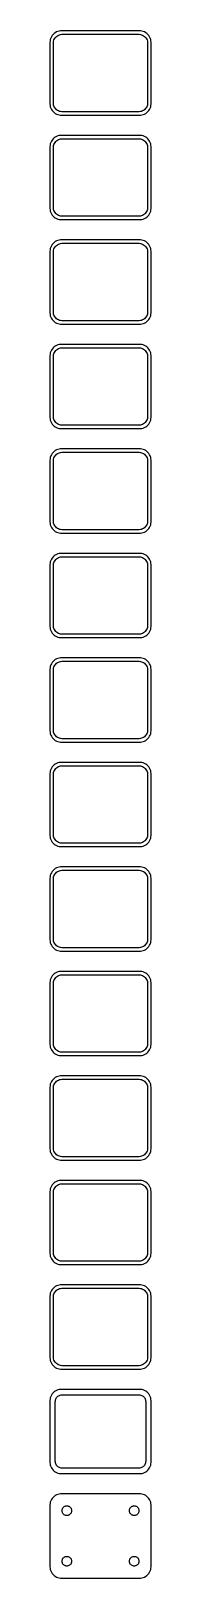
# Model space of a CAD drawing. Header units: metres. Extents: x -22 to 22, y 679 to 1367.
import ezdxf

# ---------------------------------------------------------------- set-up
doc = ezdxf.new("R2010")
doc.units = ezdxf.units.M

msp = doc.modelspace()

# ---------------------------------------------------------------- linework, layer by layer
for p, q in [((-22.3429, 1363.49), (-22.4606, 1362.88)), ((-22.1489, 1364.09), (-22.3429, 1363.49)), ((-21.8815, 1364.66), (-22.1489, 1364.09)), ((-21.5451, 1365.19), (-21.8815, 1364.66)), ((-21.1448, 1365.67), (-21.5451, 1365.19)), ((-20.6871, 1366.1), (-21.1448, 1365.67)), ((-20.8743, 1362.74), (-20.7191, 1363.22)), ((-20.7191, 1363.22), (-20.5052, 1363.68)), ((-20.1791, 1366.47), (-20.6871, 1366.1)), ((-20.5052, 1363.68), (-20.2361, 1364.1)), ((-20.2361, 1364.1), (-19.9159, 1364.49)), ((-19.6289, 1366.77), (-20.1791, 1366.47)), ((-19.9159, 1364.49), (-19.5497, 1364.83)), ((-19.0451, 1367.01), (-19.6289, 1366.77)), ((-19.5497, 1364.83), (-19.1433, 1365.13)), ((-19.1433, 1365.13), (-18.7031, 1365.37)), ((-18.4369, 1367.16), (-19.0451, 1367.01)), ((-18.7031, 1365.37), (-18.2361, 1365.55)), ((-17.8139, 1367.24), (-18.4369, 1367.16)), ((-18.2361, 1365.55), (-17.7495, 1365.68)), ((17.8139, 1367.24), (-17.8139, 1367.24)), ((-17.7495, 1365.68), (-17.2512, 1365.74)), ((-17.2512, 1365.74), (17.2512, 1365.74)), ((17.2512, 1365.74), (17.7495, 1365.68)), ((17.7495, 1365.68), (18.2361, 1365.55)), ((18.4369, 1367.16), (17.8139, 1367.24)), ((18.2361, 1365.55), (18.7031, 1365.37)), ((19.0451, 1367.01), (18.4369, 1367.16)), ((18.7031, 1365.37), (19.1433, 1365.13)), ((19.6289, 1366.77), (19.0451, 1367.01)), ((19.1433, 1365.13), (19.5497, 1364.83)), ((19.5497, 1364.83), (19.9159, 1364.49)), ((20.1791, 1366.47), (19.6289, 1366.77)), ((19.9159, 1364.49), (20.2361, 1364.1)), ((20.6871, 1366.1), (20.1791, 1366.47)), ((20.2361, 1364.1), (20.5052, 1363.68)), ((20.5052, 1363.68), (20.7191, 1363.22)), ((21.1448, 1365.67), (20.6871, 1366.1)), ((20.7191, 1363.22), (20.8743, 1362.74)), ((21.5451, 1365.19), (21.1448, 1365.67)), ((21.8815, 1364.66), (21.5451, 1365.19)), ((22.1489, 1364.09), (21.8815, 1364.66)), ((22.3429, 1363.49), (22.1489, 1364.09)), ((22.4606, 1362.88), (22.3429, 1363.49)), ((-22.4606, 1362.88), (-22.5, 1362.25)), ((-22.5, 1362.25), (-22.5, 1334.75)), ((-21, 1361.75), (-20.9684, 1362.25)), ((-21, 1335.25), (-21, 1361.75)), ((-20.9684, 1362.25), (-20.8743, 1362.74)), ((20.8743, 1362.74), (20.9684, 1362.25)), ((20.9684, 1362.25), (21, 1361.75)), ((21, 1361.75), (21, 1335.25)), ((22.5, 1362.25), (22.4606, 1362.88)), ((22.5, 1334.75), (22.5, 1362.25)), ((-22.5, 1334.75), (-22.4606, 1334.12)), ((-22.4606, 1334.12), (-22.3429, 1333.51)), ((-22.3429, 1333.51), (-22.1489, 1332.91)), ((-22.1489, 1332.91), (-21.8815, 1332.34)), ((-21.8815, 1332.34), (-21.5451, 1331.81)), ((-21.5451, 1331.81), (-21.1448, 1331.33)), ((-21.1448, 1331.33), (-20.6871, 1330.9)), ((-20.9684, 1334.75), (-21, 1335.25)), ((-20.8743, 1334.26), (-20.9684, 1334.75)), ((-20.7191, 1333.78), (-20.8743, 1334.26)), ((-20.5052, 1333.32), (-20.7191, 1333.78)), ((-20.6871, 1330.9), (-20.1791, 1330.53)), ((-20.2361, 1332.9), (-20.5052, 1333.32)), ((-19.9159, 1332.51), (-20.2361, 1332.9)), ((-20.1791, 1330.53), (-19.6289, 1330.23)), ((-19.5497, 1332.17), (-19.9159, 1332.51)), ((-19.6289, 1330.23), (-19.0451, 1329.99)), ((-19.1433, 1331.87), (-19.5497, 1332.17)), ((-18.7031, 1331.63), (-19.1433, 1331.87)), ((-19.0451, 1329.99), (-18.4369, 1329.84)), ((-18.2361, 1331.45), (-18.7031, 1331.63)), ((-18.4369, 1329.84), (-17.8139, 1329.76)), ((-17.7495, 1331.32), (-18.2361, 1331.45)), ((-17.8139, 1329.76), (17.8139, 1329.76)), ((-17.2512, 1331.26), (-17.7495, 1331.32)), ((17.2512, 1331.26), (-17.2512, 1331.26)), ((17.7495, 1331.32), (17.2512, 1331.26)), ((18.2361, 1331.45), (17.7495, 1331.32)), ((17.8139, 1329.76), (18.4369, 1329.84)), ((18.7031, 1331.63), (18.2361, 1331.45)), ((18.4369, 1329.84), (19.0451, 1329.99)), ((19.1433, 1331.87), (18.7031, 1331.63)), ((19.0451, 1329.99), (19.6289, 1330.23)), ((19.5497, 1332.17), (19.1433, 1331.87)), ((19.9159, 1332.51), (19.5497, 1332.17)), ((19.6289, 1330.23), (20.1791, 1330.53)), ((20.2361, 1332.9), (19.9159, 1332.51)), ((20.1791, 1330.53), (20.6871, 1330.9)), ((20.5052, 1333.32), (20.2361, 1332.9)), ((20.7191, 1333.78), (20.5052, 1333.32)), ((20.6871, 1330.9), (21.1448, 1331.33)), ((20.8743, 1334.26), (20.7191, 1333.78)), ((20.9684, 1334.75), (20.8743, 1334.26)), ((21, 1335.25), (20.9684, 1334.75)), ((21.1448, 1331.33), (21.5451, 1331.81)), ((21.5451, 1331.81), (21.8815, 1332.34)), ((21.8815, 1332.34), (22.1489, 1332.91)), ((22.1489, 1332.91), (22.3429, 1333.51)), ((22.3429, 1333.51), (22.4606, 1334.12)), ((22.4606, 1334.12), (22.5, 1334.75)), ((-22.4606, 1316.38), (-22.5, 1315.75)), ((-22.5, 1315.75), (-22.5, 1288.25)), ((-22.3429, 1316.99), (-22.4606, 1316.38)), ((-22.1489, 1317.59), (-22.3429, 1316.99)), ((-21.8815, 1318.16), (-22.1489, 1317.59)), ((-21.5451, 1318.69), (-21.8815, 1318.16)), ((-21.1448, 1319.17), (-21.5451, 1318.69)), ((-20.6871, 1319.6), (-21.1448, 1319.17)), ((-21, 1315.25), (-20.9684, 1315.75)), ((-21, 1288.75), (-21, 1315.25)), ((-20.9684, 1315.75), (-20.8743, 1316.24)), ((-20.8743, 1316.24), (-20.7191, 1316.72)), ((-20.7191, 1316.72), (-20.5052, 1317.18)), ((-20.1791, 1319.97), (-20.6871, 1319.6)), ((-20.5052, 1317.18), (-20.2361, 1317.6)), ((-20.2361, 1317.6), (-19.9159, 1317.99)), ((-19.6289, 1320.27), (-20.1791, 1319.97)), ((-19.9159, 1317.99), (-19.5497, 1318.33)), ((-19.0451, 1320.51), (-19.6289, 1320.27)), ((-19.5497, 1318.33), (-19.1433, 1318.63)), ((-19.1433, 1318.63), (-18.7031, 1318.87)), ((-18.4369, 1320.66), (-19.0451, 1320.51)), ((-18.7031, 1318.87), (-18.2361, 1319.05)), ((-17.8139, 1320.74), (-18.4369, 1320.66)), ((-18.2361, 1319.05), (-17.7495, 1319.18)), ((17.8139, 1320.74), (-17.8139, 1320.74)), ((-17.7495, 1319.18), (-17.2512, 1319.24)), ((-17.2512, 1319.24), (17.2512, 1319.24)), ((17.2512, 1319.24), (17.7495, 1319.18)), ((17.7495, 1319.18), (18.2361, 1319.05)), ((18.4369, 1320.66), (17.8139, 1320.74)), ((18.2361, 1319.05), (18.7031, 1318.87)), ((19.0451, 1320.51), (18.4369, 1320.66)), ((18.7031, 1318.87), (19.1433, 1318.63)), ((19.6289, 1320.27), (19.0451, 1320.51)), ((19.1433, 1318.63), (19.5497, 1318.33)), ((19.5497, 1318.33), (19.9159, 1317.99)), ((20.1791, 1319.97), (19.6289, 1320.27)), ((19.9159, 1317.99), (20.2361, 1317.6)), ((20.6871, 1319.6), (20.1791, 1319.97)), ((20.2361, 1317.6), (20.5052, 1317.18)), ((20.5052, 1317.18), (20.7191, 1316.72)), ((21.1448, 1319.17), (20.6871, 1319.6)), ((20.7191, 1316.72), (20.8743, 1316.24)), ((20.8743, 1316.24), (20.9684, 1315.75)), ((20.9684, 1315.75), (21, 1315.25)), ((21, 1315.25), (21, 1288.75)), ((21.5451, 1318.69), (21.1448, 1319.17)), ((21.8815, 1318.16), (21.5451, 1318.69)), ((22.1489, 1317.59), (21.8815, 1318.16)), ((22.3429, 1316.99), (22.1489, 1317.59)), ((22.4606, 1316.38), (22.3429, 1316.99)), ((22.5, 1315.75), (22.4606, 1316.38)), ((22.5, 1288.25), (22.5, 1315.75)), ((-22.5, 1288.25), (-22.4606, 1287.62)), ((-22.4606, 1287.62), (-22.3429, 1287.01)), ((-20.9684, 1288.25), (-21, 1288.75)), ((-20.8743, 1287.76), (-20.9684, 1288.25)), ((-20.7191, 1287.28), (-20.8743, 1287.76)), ((20.8743, 1287.76), (20.7191, 1287.28)), ((20.9684, 1288.25), (20.8743, 1287.76)), ((21, 1288.75), (20.9684, 1288.25)), ((22.3429, 1287.01), (22.4606, 1287.62)), ((22.4606, 1287.62), (22.5, 1288.25)), ((-22.3429, 1287.01), (-22.1489, 1286.41)), ((-22.1489, 1286.41), (-21.8815, 1285.84)), ((-21.8815, 1285.84), (-21.5451, 1285.31)), ((-21.5451, 1285.31), (-21.1448, 1284.83)), ((-21.1448, 1284.83), (-20.6871, 1284.4)), ((-20.5052, 1286.82), (-20.7191, 1287.28)), ((-20.6871, 1284.4), (-20.1791, 1284.03)), ((-20.2361, 1286.4), (-20.5052, 1286.82)), ((-19.9159, 1286.01), (-20.2361, 1286.4)), ((-20.1791, 1284.03), (-19.6289, 1283.73)), ((-19.5497, 1285.67), (-19.9159, 1286.01)), ((-19.6289, 1283.73), (-19.0451, 1283.49)), ((-19.1433, 1285.37), (-19.5497, 1285.67)), ((-18.7031, 1285.13), (-19.1433, 1285.37)), ((-19.0451, 1283.49), (-18.4369, 1283.34)), ((-18.2361, 1284.95), (-18.7031, 1285.13)), ((-18.4369, 1283.34), (-17.8139, 1283.26)), ((-17.7495, 1284.82), (-18.2361, 1284.95)), ((-17.8139, 1283.26), (17.8139, 1283.26)), ((-17.2512, 1284.76), (-17.7495, 1284.82)), ((17.2512, 1284.76), (-17.2512, 1284.76)), ((17.7495, 1284.82), (17.2512, 1284.76)), ((18.2361, 1284.95), (17.7495, 1284.82)), ((17.8139, 1283.26), (18.4369, 1283.34)), ((18.7031, 1285.13), (18.2361, 1284.95)), ((18.4369, 1283.34), (19.0451, 1283.49)), ((19.1433, 1285.37), (18.7031, 1285.13)), ((19.0451, 1283.49), (19.6289, 1283.73)), ((19.5497, 1285.67), (19.1433, 1285.37)), ((19.9159, 1286.01), (19.5497, 1285.67)), ((19.6289, 1283.73), (20.1791, 1284.03)), ((20.2361, 1286.4), (19.9159, 1286.01)), ((20.1791, 1284.03), (20.6871, 1284.4)), ((20.5052, 1286.82), (20.2361, 1286.4)), ((20.7191, 1287.28), (20.5052, 1286.82)), ((20.6871, 1284.4), (21.1448, 1284.83)), ((21.1448, 1284.83), (21.5451, 1285.31)), ((21.5451, 1285.31), (21.8815, 1285.84)), ((21.8815, 1285.84), (22.1489, 1286.41)), ((22.1489, 1286.41), (22.3429, 1287.01)), ((-19.6289, 1273.77), (-20.1791, 1273.47)), ((-19.0451, 1274.01), (-19.6289, 1273.77)), ((-18.4369, 1274.16), (-19.0451, 1274.01)), ((-17.8139, 1274.24), (-18.4369, 1274.16)), ((17.8139, 1274.24), (-17.8139, 1274.24)), ((18.4369, 1274.16), (17.8139, 1274.24)), ((19.0451, 1274.01), (18.4369, 1274.16)), ((19.6289, 1273.77), (19.0451, 1274.01)), ((20.1791, 1273.47), (19.6289, 1273.77)), ((-22.4606, 1269.88), (-22.5, 1269.25)), ((-22.5, 1269.25), (-22.5, 1241.75)), ((-22.3429, 1270.49), (-22.4606, 1269.88)), ((-22.1489, 1271.09), (-22.3429, 1270.49)), ((-21.8815, 1271.66), (-22.1489, 1271.09)), ((-21.5451, 1272.19), (-21.8815, 1271.66)), ((-21.1448, 1272.67), (-21.5451, 1272.19)), ((-20.6871, 1273.1), (-21.1448, 1272.67)), ((-21, 1268.75), (-20.9684, 1269.25)), ((-21, 1242.25), (-21, 1268.75)), ((-20.9684, 1269.25), (-20.8743, 1269.74)), ((-20.8743, 1269.74), (-20.7191, 1270.22)), ((-20.7191, 1270.22), (-20.5052, 1270.68)), ((-20.1791, 1273.47), (-20.6871, 1273.1)), ((-20.5052, 1270.68), (-20.2361, 1271.1)), ((-20.2361, 1271.1), (-19.9159, 1271.49)), ((-19.9159, 1271.49), (-19.5497, 1271.83)), ((-19.5497, 1271.83), (-19.1433, 1272.13)), ((-19.1433, 1272.13), (-18.7031, 1272.37)), ((-18.7031, 1272.37), (-18.2361, 1272.55)), ((-18.2361, 1272.55), (-17.7495, 1272.68)), ((-17.7495, 1272.68), (-17.2512, 1272.74)), ((-17.2512, 1272.74), (17.2512, 1272.74)), ((17.2512, 1272.74), (17.7495, 1272.68)), ((17.7495, 1272.68), (18.2361, 1272.55)), ((18.2361, 1272.55), (18.7031, 1272.37)), ((18.7031, 1272.37), (19.1433, 1272.13)), ((19.1433, 1272.13), (19.5497, 1271.83)), ((19.5497, 1271.83), (19.9159, 1271.49)), ((19.9159, 1271.49), (20.2361, 1271.1)), ((20.6871, 1273.1), (20.1791, 1273.47)), ((20.2361, 1271.1), (20.5052, 1270.68)), ((20.5052, 1270.68), (20.7191, 1270.22)), ((21.1448, 1272.67), (20.6871, 1273.1)), ((20.7191, 1270.22), (20.8743, 1269.74)), ((20.8743, 1269.74), (20.9684, 1269.25)), ((20.9684, 1269.25), (21, 1268.75)), ((21, 1268.75), (21, 1242.25)), ((21.5451, 1272.19), (21.1448, 1272.67)), ((21.8815, 1271.66), (21.5451, 1272.19)), ((22.1489, 1271.09), (21.8815, 1271.66)), ((22.3429, 1270.49), (22.1489, 1271.09)), ((22.4606, 1269.88), (22.3429, 1270.49)), ((22.5, 1269.25), (22.4606, 1269.88)), ((22.5, 1241.75), (22.5, 1269.25)), ((-22.5, 1241.75), (-22.4606, 1241.12)), ((-22.4606, 1241.12), (-22.3429, 1240.51)), ((-22.3429, 1240.51), (-22.1489, 1239.91)), ((-22.1489, 1239.91), (-21.8815, 1239.34)), ((-21.8815, 1239.34), (-21.5451, 1238.81)), ((-20.9684, 1241.75), (-21, 1242.25)), ((-20.8743, 1241.26), (-20.9684, 1241.75)), ((-20.7191, 1240.78), (-20.8743, 1241.26)), ((-20.5052, 1240.32), (-20.7191, 1240.78)), ((-20.2361, 1239.9), (-20.5052, 1240.32)), ((-19.9159, 1239.51), (-20.2361, 1239.9)), ((-19.5497, 1239.17), (-19.9159, 1239.51)), ((19.9159, 1239.51), (19.5497, 1239.17)), ((20.2361, 1239.9), (19.9159, 1239.51)), ((20.5052, 1240.32), (20.2361, 1239.9)), ((20.7191, 1240.78), (20.5052, 1240.32)), ((20.8743, 1241.26), (20.7191, 1240.78)), ((20.9684, 1241.75), (20.8743, 1241.26)), ((21, 1242.25), (20.9684, 1241.75)), ((21.5451, 1238.81), (21.8815, 1239.34)), ((21.8815, 1239.34), (22.1489, 1239.91)), ((22.1489, 1239.91), (22.3429, 1240.51)), ((22.3429, 1240.51), (22.4606, 1241.12)), ((22.4606, 1241.12), (22.5, 1241.75)), ((-21.5451, 1238.81), (-21.1448, 1238.33)), ((-21.1448, 1238.33), (-20.6871, 1237.9)), ((-20.6871, 1237.9), (-20.1791, 1237.53)), ((-20.1791, 1237.53), (-19.6289, 1237.23)), ((-19.6289, 1237.23), (-19.0451, 1236.99)), ((-19.1433, 1238.87), (-19.5497, 1239.17)), ((-18.7031, 1238.63), (-19.1433, 1238.87)), ((-19.0451, 1236.99), (-18.4369, 1236.84)), ((-18.2361, 1238.45), (-18.7031, 1238.63)), ((-18.4369, 1236.84), (-17.8139, 1236.76)), ((-17.7495, 1238.32), (-18.2361, 1238.45)), ((-17.8139, 1236.76), (17.8139, 1236.76)), ((-17.2512, 1238.26), (-17.7495, 1238.32)), ((17.2512, 1238.26), (-17.2512, 1238.26)), ((17.7495, 1238.32), (17.2512, 1238.26)), ((18.2361, 1238.45), (17.7495, 1238.32)), ((17.8139, 1236.76), (18.4369, 1236.84)), ((18.7031, 1238.63), (18.2361, 1238.45)), ((18.4369, 1236.84), (19.0451, 1236.99)), ((19.1433, 1238.87), (18.7031, 1238.63)), ((19.0451, 1236.99), (19.6289, 1237.23)), ((19.5497, 1239.17), (19.1433, 1238.87)), ((19.6289, 1237.23), (20.1791, 1237.53)), ((20.1791, 1237.53), (20.6871, 1237.9)), ((20.6871, 1237.9), (21.1448, 1238.33)), ((21.1448, 1238.33), (21.5451, 1238.81)), ((-21.5451, 1225.69), (-21.8815, 1225.16)), ((-21.1448, 1226.17), (-21.5451, 1225.69)), ((-20.6871, 1226.6), (-21.1448, 1226.17)), ((-20.1791, 1226.97), (-20.6871, 1226.6)), ((-19.6289, 1227.27), (-20.1791, 1226.97)), ((-19.0451, 1227.51), (-19.6289, 1227.27)), ((-19.5497, 1225.33), (-19.1433, 1225.63)), ((-19.1433, 1225.63), (-18.7031, 1225.87)), ((-18.4369, 1227.66), (-19.0451, 1227.51)), ((-18.7031, 1225.87), (-18.2361, 1226.05)), ((-17.8139, 1227.74), (-18.4369, 1227.66)), ((-18.2361, 1226.05), (-17.7495, 1226.18)), ((17.8139, 1227.74), (-17.8139, 1227.74)), ((-17.7495, 1226.18), (-17.2512, 1226.24)), ((-17.2512, 1226.24), (17.2512, 1226.24)), ((17.2512, 1226.24), (17.7495, 1226.18)), ((17.7495, 1226.18), (18.2361, 1226.05)), ((18.4369, 1227.66), (17.8139, 1227.74)), ((18.2361, 1226.05), (18.7031, 1225.87)), ((19.0451, 1227.51), (18.4369, 1227.66)), ((18.7031, 1225.87), (19.1433, 1225.63)), ((19.6289, 1227.27), (19.0451, 1227.51)), ((19.1433, 1225.63), (19.5497, 1225.33)), ((20.1791, 1226.97), (19.6289, 1227.27)), ((20.6871, 1226.6), (20.1791, 1226.97)), ((21.1448, 1226.17), (20.6871, 1226.6)), ((21.5451, 1225.69), (21.1448, 1226.17)), ((21.8815, 1225.16), (21.5451, 1225.69)), ((-22.4606, 1223.38), (-22.5, 1222.75)), ((-22.5, 1222.75), (-22.5, 1195.25)), ((-22.3429, 1223.99), (-22.4606, 1223.38)), ((-22.1489, 1224.59), (-22.3429, 1223.99)), ((-21.8815, 1225.16), (-22.1489, 1224.59)), ((-21, 1222.25), (-20.9684, 1222.75)), ((-21, 1195.75), (-21, 1222.25)), ((-20.9684, 1222.75), (-20.8743, 1223.24)), ((-20.8743, 1223.24), (-20.7191, 1223.72)), ((-20.7191, 1223.72), (-20.5052, 1224.18)), ((-20.5052, 1224.18), (-20.2361, 1224.6)), ((-20.2361, 1224.6), (-19.9159, 1224.99)), ((-19.9159, 1224.99), (-19.5497, 1225.33)), ((19.5497, 1225.33), (19.9159, 1224.99)), ((19.9159, 1224.99), (20.2361, 1224.6)), ((20.2361, 1224.6), (20.5052, 1224.18)), ((20.5052, 1224.18), (20.7191, 1223.72)), ((20.7191, 1223.72), (20.8743, 1223.24)), ((20.8743, 1223.24), (20.9684, 1222.75)), ((20.9684, 1222.75), (21, 1222.25)), ((21, 1222.25), (21, 1195.75)), ((22.1489, 1224.59), (21.8815, 1225.16)), ((22.3429, 1223.99), (22.1489, 1224.59)), ((22.4606, 1223.38), (22.3429, 1223.99)), ((22.5, 1222.75), (22.4606, 1223.38)), ((22.5, 1195.25), (22.5, 1222.75)), ((-22.5, 1195.25), (-22.4606, 1194.62)), ((-22.4606, 1194.62), (-22.3429, 1194.01)), ((-22.3429, 1194.01), (-22.1489, 1193.41)), ((-22.1489, 1193.41), (-21.8815, 1192.84)), ((-21.8815, 1192.84), (-21.5451, 1192.31)), ((-21.5451, 1192.31), (-21.1448, 1191.83)), ((-21.1448, 1191.83), (-20.6871, 1191.4)), ((-20.9684, 1195.25), (-21, 1195.75)), ((-20.8743, 1194.76), (-20.9684, 1195.25)), ((-20.7191, 1194.28), (-20.8743, 1194.76)), ((-20.5052, 1193.82), (-20.7191, 1194.28)), ((-20.6871, 1191.4), (-20.1791, 1191.03)), ((-20.2361, 1193.4), (-20.5052, 1193.82)), ((-19.9159, 1193.01), (-20.2361, 1193.4)), ((-19.5497, 1192.67), (-19.9159, 1193.01)), ((-19.1433, 1192.37), (-19.5497, 1192.67)), ((-18.7031, 1192.13), (-19.1433, 1192.37)), ((-18.2361, 1191.95), (-18.7031, 1192.13)), ((-17.7495, 1191.82), (-18.2361, 1191.95)), ((-17.2512, 1191.76), (-17.7495, 1191.82)), ((17.2512, 1191.76), (-17.2512, 1191.76)), ((17.7495, 1191.82), (17.2512, 1191.76)), ((18.2361, 1191.95), (17.7495, 1191.82)), ((18.7031, 1192.13), (18.2361, 1191.95)), ((19.1433, 1192.37), (18.7031, 1192.13)), ((19.5497, 1192.67), (19.1433, 1192.37)), ((19.9159, 1193.01), (19.5497, 1192.67)), ((20.2361, 1193.4), (19.9159, 1193.01)), ((20.1791, 1191.03), (20.6871, 1191.4)), ((20.5052, 1193.82), (20.2361, 1193.4)), ((20.7191, 1194.28), (20.5052, 1193.82)), ((20.6871, 1191.4), (21.1448, 1191.83)), ((20.8743, 1194.76), (20.7191, 1194.28)), ((20.9684, 1195.25), (20.8743, 1194.76)), ((21, 1195.75), (20.9684, 1195.25)), ((21.1448, 1191.83), (21.5451, 1192.31)), ((21.5451, 1192.31), (21.8815, 1192.84)), ((21.8815, 1192.84), (22.1489, 1193.41)), ((22.1489, 1193.41), (22.3429, 1194.01)), ((22.3429, 1194.01), (22.4606, 1194.62)), ((22.4606, 1194.62), (22.5, 1195.25)), ((-20.1791, 1191.03), (-19.6289, 1190.73)), ((-19.6289, 1190.73), (-19.0451, 1190.49)), ((-19.0451, 1190.49), (-18.4369, 1190.34)), ((-18.4369, 1190.34), (-17.8139, 1190.26)), ((-17.8139, 1190.26), (17.8139, 1190.26)), ((17.8139, 1190.26), (18.4369, 1190.34)), ((18.4369, 1190.34), (19.0451, 1190.49)), ((19.0451, 1190.49), (19.6289, 1190.73)), ((19.6289, 1190.73), (20.1791, 1191.03)), ((-22.3429, 1177.49), (-22.4606, 1176.88)), ((-22.1489, 1178.09), (-22.3429, 1177.49)), ((-21.8815, 1178.66), (-22.1489, 1178.09)), ((-21.5451, 1179.19), (-21.8815, 1178.66)), ((-21.1448, 1179.67), (-21.5451, 1179.19)), ((-20.6871, 1180.1), (-21.1448, 1179.67)), ((-20.7191, 1177.22), (-20.5052, 1177.68)), ((-20.1791, 1180.47), (-20.6871, 1180.1)), ((-20.5052, 1177.68), (-20.2361, 1178.1)), ((-20.2361, 1178.1), (-19.9159, 1178.49)), ((-19.6289, 1180.77), (-20.1791, 1180.47)), ((-19.9159, 1178.49), (-19.5497, 1178.83)), ((-19.0451, 1181.01), (-19.6289, 1180.77)), ((-19.5497, 1178.83), (-19.1433, 1179.13)), ((-19.1433, 1179.13), (-18.7031, 1179.37)), ((-18.4369, 1181.16), (-19.0451, 1181.01)), ((-18.7031, 1179.37), (-18.2361, 1179.55)), ((-17.8139, 1181.24), (-18.4369, 1181.16)), ((-18.2361, 1179.55), (-17.7495, 1179.68)), ((17.8139, 1181.24), (-17.8139, 1181.24)), ((-17.7495, 1179.68), (-17.2512, 1179.74)), ((-17.2512, 1179.74), (17.2512, 1179.74)), ((17.2512, 1179.74), (17.7495, 1179.68)), ((17.7495, 1179.68), (18.2361, 1179.55)), ((18.4369, 1181.16), (17.8139, 1181.24)), ((18.2361, 1179.55), (18.7031, 1179.37)), ((19.0451, 1181.01), (18.4369, 1181.16)), ((18.7031, 1179.37), (19.1433, 1179.13)), ((19.6289, 1180.77), (19.0451, 1181.01)), ((19.1433, 1179.13), (19.5497, 1178.83)), ((19.5497, 1178.83), (19.9159, 1178.49)), ((20.1791, 1180.47), (19.6289, 1180.77)), ((19.9159, 1178.49), (20.2361, 1178.1)), ((20.6871, 1180.1), (20.1791, 1180.47)), ((20.2361, 1178.1), (20.5052, 1177.68)), ((20.5052, 1177.68), (20.7191, 1177.22)), ((21.1448, 1179.67), (20.6871, 1180.1)), ((21.5451, 1179.19), (21.1448, 1179.67)), ((21.8815, 1178.66), (21.5451, 1179.19)), ((22.1489, 1178.09), (21.8815, 1178.66)), ((22.3429, 1177.49), (22.1489, 1178.09)), ((22.4606, 1176.88), (22.3429, 1177.49)), ((-22.4606, 1176.88), (-22.5, 1176.25)), ((-22.5, 1176.25), (-22.5, 1148.75)), ((-21, 1175.75), (-20.9684, 1176.25)), ((-21, 1149.25), (-21, 1175.75)), ((-20.9684, 1176.25), (-20.8743, 1176.74)), ((-20.8743, 1176.74), (-20.7191, 1177.22)), ((20.7191, 1177.22), (20.8743, 1176.74)), ((20.8743, 1176.74), (20.9684, 1176.25)), ((20.9684, 1176.25), (21, 1175.75)), ((21, 1175.75), (21, 1149.25)), ((22.5, 1176.25), (22.4606, 1176.88)), ((22.5, 1148.75), (22.5, 1176.25)), ((-22.5, 1148.75), (-22.4606, 1148.12)), ((-22.4606, 1148.12), (-22.3429, 1147.51)), ((-22.3429, 1147.51), (-22.1489, 1146.91)), ((-22.1489, 1146.91), (-21.8815, 1146.34)), ((-21.8815, 1146.34), (-21.5451, 1145.81)), ((-21.5451, 1145.81), (-21.1448, 1145.33)), ((-21.1448, 1145.33), (-20.6871, 1144.9)), ((-20.9684, 1148.75), (-21, 1149.25)), ((-20.8743, 1148.26), (-20.9684, 1148.75)), ((-20.7191, 1147.78), (-20.8743, 1148.26)), ((-20.5052, 1147.32), (-20.7191, 1147.78)), ((-20.6871, 1144.9), (-20.1791, 1144.53)), ((-20.2361, 1146.9), (-20.5052, 1147.32)), ((-19.9159, 1146.51), (-20.2361, 1146.9)), ((-20.1791, 1144.53), (-19.6289, 1144.23)), ((-19.5497, 1146.17), (-19.9159, 1146.51)), ((-19.6289, 1144.23), (-19.0451, 1143.99)), ((-19.1433, 1145.87), (-19.5497, 1146.17)), ((-18.7031, 1145.63), (-19.1433, 1145.87)), ((-19.0451, 1143.99), (-18.4369, 1143.84)), ((-18.2361, 1145.45), (-18.7031, 1145.63)), ((-18.4369, 1143.84), (-17.8139, 1143.76)), ((-17.7495, 1145.32), (-18.2361, 1145.45)), ((-17.8139, 1143.76), (17.8139, 1143.76)), ((-17.2512, 1145.26), (-17.7495, 1145.32)), ((17.2512, 1145.26), (-17.2512, 1145.26)), ((17.7495, 1145.32), (17.2512, 1145.26)), ((18.2361, 1145.45), (17.7495, 1145.32)), ((17.8139, 1143.76), (18.4369, 1143.84)), ((18.7031, 1145.63), (18.2361, 1145.45)), ((18.4369, 1143.84), (19.0451, 1143.99)), ((19.1433, 1145.87), (18.7031, 1145.63)), ((19.0451, 1143.99), (19.6289, 1144.23)), ((19.5497, 1146.17), (19.1433, 1145.87)), ((19.9159, 1146.51), (19.5497, 1146.17)), ((19.6289, 1144.23), (20.1791, 1144.53)), ((20.2361, 1146.9), (19.9159, 1146.51)), ((20.1791, 1144.53), (20.6871, 1144.9)), ((20.5052, 1147.32), (20.2361, 1146.9)), ((20.7191, 1147.78), (20.5052, 1147.32)), ((20.6871, 1144.9), (21.1448, 1145.33)), ((20.8743, 1148.26), (20.7191, 1147.78)), ((20.9684, 1148.75), (20.8743, 1148.26)), ((21, 1149.25), (20.9684, 1148.75)), ((21.1448, 1145.33), (21.5451, 1145.81)), ((21.5451, 1145.81), (21.8815, 1146.34)), ((21.8815, 1146.34), (22.1489, 1146.91)), ((22.1489, 1146.91), (22.3429, 1147.51)), ((22.3429, 1147.51), (22.4606, 1148.12)), ((22.4606, 1148.12), (22.5, 1148.75)), ((-22.4606, 1130.38), (-22.5, 1129.75)), ((-22.5, 1129.75), (-22.5, 1102.25)), ((-22.3429, 1130.99), (-22.4606, 1130.38)), ((-22.1489, 1131.59), (-22.3429, 1130.99)), ((-21.8815, 1132.16), (-22.1489, 1131.59)), ((-21.5451, 1132.69), (-21.8815, 1132.16)), ((-21.1448, 1133.17), (-21.5451, 1132.69)), ((-20.6871, 1133.6), (-21.1448, 1133.17)), ((-21, 1129.25), (-20.9684, 1129.75)), ((-21, 1102.75), (-21, 1129.25)), ((-20.9684, 1129.75), (-20.8743, 1130.24)), ((-20.8743, 1130.24), (-20.7191, 1130.72)), ((-20.7191, 1130.72), (-20.5052, 1131.18)), ((-20.1791, 1133.97), (-20.6871, 1133.6)), ((-20.5052, 1131.18), (-20.2361, 1131.6)), ((-20.2361, 1131.6), (-19.9159, 1131.99)), ((-19.6289, 1134.27), (-20.1791, 1133.97)), ((-19.9159, 1131.99), (-19.5497, 1132.33)), ((-19.0451, 1134.51), (-19.6289, 1134.27)), ((-19.5497, 1132.33), (-19.1433, 1132.63)), ((-19.1433, 1132.63), (-18.7031, 1132.87)), ((-18.4369, 1134.66), (-19.0451, 1134.51)), ((-18.7031, 1132.87), (-18.2361, 1133.05)), ((-17.8139, 1134.74), (-18.4369, 1134.66)), ((-18.2361, 1133.05), (-17.7495, 1133.18)), ((17.8139, 1134.74), (-17.8139, 1134.74)), ((-17.7495, 1133.18), (-17.2512, 1133.24)), ((-17.2512, 1133.24), (17.2512, 1133.24)), ((17.2512, 1133.24), (17.7495, 1133.18)), ((17.7495, 1133.18), (18.2361, 1133.05)), ((18.4369, 1134.66), (17.8139, 1134.74)), ((18.2361, 1133.05), (18.7031, 1132.87)), ((19.0451, 1134.51), (18.4369, 1134.66)), ((18.7031, 1132.87), (19.1433, 1132.63)), ((19.6289, 1134.27), (19.0451, 1134.51)), ((19.1433, 1132.63), (19.5497, 1132.33)), ((19.5497, 1132.33), (19.9159, 1131.99)), ((20.1791, 1133.97), (19.6289, 1134.27)), ((19.9159, 1131.99), (20.2361, 1131.6)), ((20.6871, 1133.6), (20.1791, 1133.97)), ((20.2361, 1131.6), (20.5052, 1131.18)), ((20.5052, 1131.18), (20.7191, 1130.72)), ((21.1448, 1133.17), (20.6871, 1133.6)), ((20.7191, 1130.72), (20.8743, 1130.24)), ((20.8743, 1130.24), (20.9684, 1129.75)), ((20.9684, 1129.75), (21, 1129.25)), ((21, 1129.25), (21, 1102.75)), ((21.5451, 1132.69), (21.1448, 1133.17)), ((21.8815, 1132.16), (21.5451, 1132.69)), ((22.1489, 1131.59), (21.8815, 1132.16)), ((22.3429, 1130.99), (22.1489, 1131.59)), ((22.4606, 1130.38), (22.3429, 1130.99)), ((22.5, 1129.75), (22.4606, 1130.38)), ((22.5, 1102.25), (22.5, 1129.75)), ((-22.5, 1102.25), (-22.4606, 1101.62)), ((-22.4606, 1101.62), (-22.3429, 1101.01)), ((-20.9684, 1102.25), (-21, 1102.75)), ((-20.8743, 1101.76), (-20.9684, 1102.25)), ((-20.7191, 1101.28), (-20.8743, 1101.76)), ((20.8743, 1101.76), (20.7191, 1101.28)), ((20.9684, 1102.25), (20.8743, 1101.76)), ((21, 1102.75), (20.9684, 1102.25)), ((22.3429, 1101.01), (22.4606, 1101.62)), ((22.4606, 1101.62), (22.5, 1102.25)), ((-22.3429, 1101.01), (-22.1489, 1100.41)), ((-22.1489, 1100.41), (-21.8815, 1099.84)), ((-21.8815, 1099.84), (-21.5451, 1099.31)), ((-21.5451, 1099.31), (-21.1448, 1098.83)), ((-21.1448, 1098.83), (-20.6871, 1098.4)), ((-20.5052, 1100.82), (-20.7191, 1101.28)), ((-20.6871, 1098.4), (-20.1791, 1098.03)), ((-20.2361, 1100.4), (-20.5052, 1100.82)), ((-19.9159, 1100.01), (-20.2361, 1100.4)), ((-20.1791, 1098.03), (-19.6289, 1097.73)), ((-19.5497, 1099.67), (-19.9159, 1100.01)), ((-19.6289, 1097.73), (-19.0451, 1097.49)), ((-19.1433, 1099.37), (-19.5497, 1099.67)), ((-18.7031, 1099.13), (-19.1433, 1099.37)), ((-19.0451, 1097.49), (-18.4369, 1097.34)), ((-18.2361, 1098.95), (-18.7031, 1099.13)), ((-18.4369, 1097.34), (-17.8139, 1097.26)), ((-17.7495, 1098.82), (-18.2361, 1098.95)), ((-17.8139, 1097.26), (17.8139, 1097.26)), ((-17.2512, 1098.76), (-17.7495, 1098.82)), ((17.2512, 1098.76), (-17.2512, 1098.76)), ((17.7495, 1098.82), (17.2512, 1098.76)), ((18.2361, 1098.95), (17.7495, 1098.82)), ((17.8139, 1097.26), (18.4369, 1097.34)), ((18.7031, 1099.13), (18.2361, 1098.95)), ((18.4369, 1097.34), (19.0451, 1097.49)), ((19.1433, 1099.37), (18.7031, 1099.13)), ((19.0451, 1097.49), (19.6289, 1097.73)), ((19.5497, 1099.67), (19.1433, 1099.37)), ((19.9159, 1100.01), (19.5497, 1099.67)), ((19.6289, 1097.73), (20.1791, 1098.03)), ((20.2361, 1100.4), (19.9159, 1100.01)), ((20.1791, 1098.03), (20.6871, 1098.4)), ((20.5052, 1100.82), (20.2361, 1100.4)), ((20.7191, 1101.28), (20.5052, 1100.82)), ((20.6871, 1098.4), (21.1448, 1098.83)), ((21.1448, 1098.83), (21.5451, 1099.31)), ((21.5451, 1099.31), (21.8815, 1099.84)), ((21.8815, 1099.84), (22.1489, 1100.41)), ((22.1489, 1100.41), (22.3429, 1101.01)), ((-19.0451, 1088.01), (-19.6289, 1087.77)), ((-18.4369, 1088.16), (-19.0451, 1088.01)), ((-17.8139, 1088.24), (-18.4369, 1088.16)), ((17.8139, 1088.24), (-17.8139, 1088.24)), ((18.4369, 1088.16), (17.8139, 1088.24)), ((19.0451, 1088.01), (18.4369, 1088.16)), ((19.6289, 1087.77), (19.0451, 1088.01)), ((-22.4606, 1083.88), (-22.5, 1083.25)), ((-22.5, 1083.25), (-22.5, 1055.75)), ((-22.3429, 1084.49), (-22.4606, 1083.88)), ((-22.1489, 1085.09), (-22.3429, 1084.49)), ((-21.8815, 1085.66), (-22.1489, 1085.09)), ((-21.5451, 1086.19), (-21.8815, 1085.66)), ((-21.1448, 1086.67), (-21.5451, 1086.19)), ((-20.6871, 1087.1), (-21.1448, 1086.67)), ((-21, 1082.75), (-20.9684, 1083.25)), ((-21, 1056.25), (-21, 1082.75)), ((-20.9684, 1083.25), (-20.8743, 1083.74)), ((-20.8743, 1083.74), (-20.7191, 1084.22)), ((-20.7191, 1084.22), (-20.5052, 1084.68)), ((-20.1791, 1087.47), (-20.6871, 1087.1)), ((-20.5052, 1084.68), (-20.2361, 1085.1)), ((-20.2361, 1085.1), (-19.9159, 1085.49)), ((-19.6289, 1087.77), (-20.1791, 1087.47)), ((-19.9159, 1085.49), (-19.5497, 1085.83)), ((-19.5497, 1085.83), (-19.1433, 1086.13)), ((-19.1433, 1086.13), (-18.7031, 1086.37)), ((-18.7031, 1086.37), (-18.2361, 1086.55)), ((-18.2361, 1086.55), (-17.7495, 1086.68)), ((-17.7495, 1086.68), (-17.2512, 1086.74)), ((-17.2512, 1086.74), (17.2512, 1086.74)), ((17.2512, 1086.74), (17.7495, 1086.68)), ((17.7495, 1086.68), (18.2361, 1086.55)), ((18.2361, 1086.55), (18.7031, 1086.37)), ((18.7031, 1086.37), (19.1433, 1086.13)), ((19.1433, 1086.13), (19.5497, 1085.83)), ((19.5497, 1085.83), (19.9159, 1085.49)), ((20.1791, 1087.47), (19.6289, 1087.77)), ((19.9159, 1085.49), (20.2361, 1085.1)), ((20.6871, 1087.1), (20.1791, 1087.47)), ((20.2361, 1085.1), (20.5052, 1084.68)), ((20.5052, 1084.68), (20.7191, 1084.22)), ((21.1448, 1086.67), (20.6871, 1087.1)), ((20.7191, 1084.22), (20.8743, 1083.74)), ((20.8743, 1083.74), (20.9684, 1083.25)), ((20.9684, 1083.25), (21, 1082.75)), ((21, 1082.75), (21, 1056.25)), ((21.5451, 1086.19), (21.1448, 1086.67)), ((21.8815, 1085.66), (21.5451, 1086.19)), ((22.1489, 1085.09), (21.8815, 1085.66)), ((22.3429, 1084.49), (22.1489, 1085.09)), ((22.4606, 1083.88), (22.3429, 1084.49)), ((22.5, 1083.25), (22.4606, 1083.88)), ((22.5, 1055.75), (22.5, 1083.25)), ((-22.5, 1055.75), (-22.4606, 1055.12)), ((-22.4606, 1055.12), (-22.3429, 1054.51)), ((-22.3429, 1054.51), (-22.1489, 1053.91)), ((-22.1489, 1053.91), (-21.8815, 1053.34)), ((-20.9684, 1055.75), (-21, 1056.25)), ((-20.8743, 1055.26), (-20.9684, 1055.75)), ((-20.7191, 1054.78), (-20.8743, 1055.26)), ((-20.5052, 1054.32), (-20.7191, 1054.78)), ((-20.2361, 1053.9), (-20.5052, 1054.32)), ((-19.9159, 1053.51), (-20.2361, 1053.9)), ((-19.5497, 1053.17), (-19.9159, 1053.51)), ((19.9159, 1053.51), (19.5497, 1053.17)), ((20.2361, 1053.9), (19.9159, 1053.51)), ((20.5052, 1054.32), (20.2361, 1053.9)), ((20.7191, 1054.78), (20.5052, 1054.32)), ((20.8743, 1055.26), (20.7191, 1054.78)), ((20.9684, 1055.75), (20.8743, 1055.26)), ((21, 1056.25), (20.9684, 1055.75)), ((21.8815, 1053.34), (22.1489, 1053.91)), ((22.1489, 1053.91), (22.3429, 1054.51)), ((22.3429, 1054.51), (22.4606, 1055.12)), ((22.4606, 1055.12), (22.5, 1055.75)), ((-21.8815, 1053.34), (-21.5451, 1052.81)), ((-21.5451, 1052.81), (-21.1448, 1052.33)), ((-21.1448, 1052.33), (-20.6871, 1051.9)), ((-20.6871, 1051.9), (-20.1791, 1051.53)), ((-20.1791, 1051.53), (-19.6289, 1051.23)), ((-19.6289, 1051.23), (-19.0451, 1050.99)), ((-19.1433, 1052.87), (-19.5497, 1053.17)), ((-18.7031, 1052.63), (-19.1433, 1052.87)), ((-19.0451, 1050.99), (-18.4369, 1050.84)), ((-18.2361, 1052.45), (-18.7031, 1052.63)), ((-18.4369, 1050.84), (-17.8139, 1050.76)), ((-17.7495, 1052.32), (-18.2361, 1052.45)), ((-17.8139, 1050.76), (17.8139, 1050.76)), ((-17.2512, 1052.26), (-17.7495, 1052.32)), ((17.2512, 1052.26), (-17.2512, 1052.26)), ((17.7495, 1052.32), (17.2512, 1052.26)), ((18.2361, 1052.45), (17.7495, 1052.32)), ((17.8139, 1050.76), (18.4369, 1050.84)), ((18.7031, 1052.63), (18.2361, 1052.45)), ((18.4369, 1050.84), (19.0451, 1050.99)), ((19.1433, 1052.87), (18.7031, 1052.63)), ((19.0451, 1050.99), (19.6289, 1051.23)), ((19.5497, 1053.17), (19.1433, 1052.87)), ((19.6289, 1051.23), (20.1791, 1051.53)), ((20.1791, 1051.53), (20.6871, 1051.9)), ((20.6871, 1051.9), (21.1448, 1052.33)), ((21.1448, 1052.33), (21.5451, 1052.81)), ((21.5451, 1052.81), (21.8815, 1053.34)), ((-21.5451, 1039.69), (-21.8815, 1039.16)), ((-21.1448, 1040.17), (-21.5451, 1039.69)), ((-20.6871, 1040.6), (-21.1448, 1040.17)), ((-20.1791, 1040.97), (-20.6871, 1040.6)), ((-19.6289, 1041.27), (-20.1791, 1040.97)), ((-19.0451, 1041.51), (-19.6289, 1041.27)), ((-19.5497, 1039.33), (-19.1433, 1039.63)), ((-19.1433, 1039.63), (-18.7031, 1039.87)), ((-18.4369, 1041.66), (-19.0451, 1041.51)), ((-18.7031, 1039.87), (-18.2361, 1040.05)), ((-17.8139, 1041.74), (-18.4369, 1041.66)), ((-18.2361, 1040.05), (-17.7495, 1040.18)), ((17.8139, 1041.74), (-17.8139, 1041.74)), ((-17.7495, 1040.18), (-17.2512, 1040.24)), ((-17.2512, 1040.24), (17.2512, 1040.24)), ((17.2512, 1040.24), (17.7495, 1040.18)), ((17.7495, 1040.18), (18.2361, 1040.05)), ((18.4369, 1041.66), (17.8139, 1041.74)), ((18.2361, 1040.05), (18.7031, 1039.87)), ((19.0451, 1041.51), (18.4369, 1041.66)), ((18.7031, 1039.87), (19.1433, 1039.63)), ((19.6289, 1041.27), (19.0451, 1041.51)), ((19.1433, 1039.63), (19.5497, 1039.33)), ((20.1791, 1040.97), (19.6289, 1041.27)), ((20.6871, 1040.6), (20.1791, 1040.97)), ((21.1448, 1040.17), (20.6871, 1040.6)), ((21.5451, 1039.69), (21.1448, 1040.17)), ((21.8815, 1039.16), (21.5451, 1039.69)), ((-22.4606, 1037.38), (-22.5, 1036.75)), ((-22.5, 1036.75), (-22.5, 1009.25)), ((-22.3429, 1037.99), (-22.4606, 1037.38)), ((-22.1489, 1038.59), (-22.3429, 1037.99)), ((-21.8815, 1039.16), (-22.1489, 1038.59)), ((-21, 1036.25), (-20.9684, 1036.75)), ((-21, 1009.75), (-21, 1036.25)), ((-20.9684, 1036.75), (-20.8743, 1037.24)), ((-20.8743, 1037.24), (-20.7191, 1037.72)), ((-20.7191, 1037.72), (-20.5052, 1038.18)), ((-20.5052, 1038.18), (-20.2361, 1038.6)), ((-20.2361, 1038.6), (-19.9159, 1038.99)), ((-19.9159, 1038.99), (-19.5497, 1039.33)), ((19.5497, 1039.33), (19.9159, 1038.99)), ((19.9159, 1038.99), (20.2361, 1038.6)), ((20.2361, 1038.6), (20.5052, 1038.18)), ((20.5052, 1038.18), (20.7191, 1037.72)), ((20.7191, 1037.72), (20.8743, 1037.24)), ((20.8743, 1037.24), (20.9684, 1036.75)), ((20.9684, 1036.75), (21, 1036.25)), ((21, 1036.25), (21, 1009.75)), ((22.1489, 1038.59), (21.8815, 1039.16)), ((22.3429, 1037.99), (22.1489, 1038.59)), ((22.4606, 1037.38), (22.3429, 1037.99)), ((22.5, 1036.75), (22.4606, 1037.38)), ((22.5, 1009.25), (22.5, 1036.75)), ((-22.5, 1009.25), (-22.4606, 1008.62)), ((-22.4606, 1008.62), (-22.3429, 1008.01)), ((-22.3429, 1008.01), (-22.1489, 1007.41)), ((-22.1489, 1007.41), (-21.8815, 1006.84)), ((-21.8815, 1006.84), (-21.5451, 1006.31)), ((-21.5451, 1006.31), (-21.1448, 1005.83)), ((-21.1448, 1005.83), (-20.6871, 1005.4)), ((-20.9684, 1009.25), (-21, 1009.75)), ((-20.8743, 1008.76), (-20.9684, 1009.25)), ((-20.7191, 1008.28), (-20.8743, 1008.76)), ((-20.5052, 1007.82), (-20.7191, 1008.28)), ((-20.6871, 1005.4), (-20.1791, 1005.03)), ((-20.2361, 1007.4), (-20.5052, 1007.82)), ((-19.9159, 1007.01), (-20.2361, 1007.4)), ((-19.5497, 1006.67), (-19.9159, 1007.01)), ((-19.1433, 1006.37), (-19.5497, 1006.67)), ((-18.7031, 1006.13), (-19.1433, 1006.37)), ((-18.2361, 1005.95), (-18.7031, 1006.13)), ((-17.7495, 1005.82), (-18.2361, 1005.95)), ((-17.2512, 1005.76), (-17.7495, 1005.82)), ((17.2512, 1005.76), (-17.2512, 1005.76)), ((17.7495, 1005.82), (17.2512, 1005.76)), ((18.2361, 1005.95), (17.7495, 1005.82)), ((18.7031, 1006.13), (18.2361, 1005.95)), ((19.1433, 1006.37), (18.7031, 1006.13)), ((19.5497, 1006.67), (19.1433, 1006.37)), ((19.9159, 1007.01), (19.5497, 1006.67)), ((20.2361, 1007.4), (19.9159, 1007.01)), ((20.1791, 1005.03), (20.6871, 1005.4)), ((20.5052, 1007.82), (20.2361, 1007.4)), ((20.7191, 1008.28), (20.5052, 1007.82)), ((20.6871, 1005.4), (21.1448, 1005.83)), ((20.8743, 1008.76), (20.7191, 1008.28)), ((20.9684, 1009.25), (20.8743, 1008.76)), ((21, 1009.75), (20.9684, 1009.25)), ((21.1448, 1005.83), (21.5451, 1006.31)), ((21.5451, 1006.31), (21.8815, 1006.84)), ((21.8815, 1006.84), (22.1489, 1007.41)), ((22.1489, 1007.41), (22.3429, 1008.01)), ((22.3429, 1008.01), (22.4606, 1008.62)), ((22.4606, 1008.62), (22.5, 1009.25)), ((-20.1791, 1005.03), (-19.6289, 1004.73)), ((-19.6289, 1004.73), (-19.0451, 1004.49)), ((-19.0451, 1004.49), (-18.4369, 1004.34)), ((-18.4369, 1004.34), (-17.8139, 1004.26)), ((-17.8139, 1004.26), (17.8139, 1004.26)), ((17.8139, 1004.26), (18.4369, 1004.34)), ((18.4369, 1004.34), (19.0451, 1004.49)), ((19.0451, 1004.49), (19.6289, 1004.73)), ((19.6289, 1004.73), (20.1791, 1005.03)), ((-22.3429, 991.493), (-22.4606, 990.877)), ((-22.1489, 992.091), (-22.3429, 991.493)), ((-21.8815, 992.659), (-22.1489, 992.091)), ((-21.5451, 993.189), (-21.8815, 992.659)), ((-21.1448, 993.673), (-21.5451, 993.189)), ((-20.6871, 994.103), (-21.1448, 993.673)), ((-20.7191, 991.222), (-20.5052, 991.677)), ((-20.1791, 994.472), (-20.6871, 994.103)), ((-20.5052, 991.677), (-20.2361, 992.101)), ((-20.2361, 992.101), (-19.9159, 992.488)), ((-19.6289, 994.774), (-20.1791, 994.472)), ((-19.9159, 992.488), (-19.5497, 992.832)), ((-19.0451, 995.005), (-19.6289, 994.774)), ((-19.5497, 992.832), (-19.1433, 993.127)), ((-19.1433, 993.127), (-18.7031, 993.369)), ((-18.4369, 995.161), (-19.0451, 995.005)), ((-18.7031, 993.369), (-18.2361, 993.554)), ((-17.8139, 995.24), (-18.4369, 995.161)), ((-18.2361, 993.554), (-17.7495, 993.679)), ((17.8139, 995.24), (-17.8139, 995.24)), ((-17.7495, 993.679), (-17.2512, 993.742)), ((-17.2512, 993.742), (17.2512, 993.742)), ((17.2512, 993.742), (17.7495, 993.679)), ((17.7495, 993.679), (18.2361, 993.554)), ((18.4369, 995.161), (17.8139, 995.24)), ((18.2361, 993.554), (18.7031, 993.369)), ((19.0451, 995.005), (18.4369, 995.161)), ((18.7031, 993.369), (19.1433, 993.127)), ((19.6289, 994.774), (19.0451, 995.005)), ((19.1433, 993.127), (19.5497, 992.832)), ((19.5497, 992.832), (19.9159, 992.488)), ((20.1791, 994.472), (19.6289, 994.774)), ((19.9159, 992.488), (20.2361, 992.101)), ((20.6871, 994.103), (20.1791, 994.472)), ((20.2361, 992.101), (20.5052, 991.677)), ((20.5052, 991.677), (20.7191, 991.222)), ((21.1448, 993.673), (20.6871, 994.103)), ((21.5451, 993.189), (21.1448, 993.673)), ((21.8815, 992.659), (21.5451, 993.189)), ((22.1489, 992.091), (21.8815, 992.659)), ((22.3429, 991.493), (22.1489, 992.091)), ((22.4606, 990.877), (22.3429, 991.493)), ((-22.4606, 990.877), (-22.5, 990.25)), ((-22.5, 990.25), (-22.5, 962.75)), ((-21, 989.75), (-20.9684, 990.251)), ((-21, 963.25), (-21, 989.75)), ((-20.9684, 990.251), (-20.8743, 990.745)), ((-20.8743, 990.745), (-20.7191, 991.222)), ((20.7191, 991.222), (20.8743, 990.745)), ((20.8743, 990.745), (20.9684, 990.251)), ((20.9684, 990.251), (21, 989.75)), ((21, 989.75), (21, 963.25)), ((22.5, 990.25), (22.4606, 990.877)), ((22.5, 962.75), (22.5, 990.25)), ((-22.5, 962.75), (-22.4606, 962.123)), ((-22.4606, 962.123), (-22.3429, 961.507)), ((-22.3429, 961.507), (-22.1489, 960.909)), ((-22.1489, 960.909), (-21.8815, 960.341)), ((-21.8815, 960.341), (-21.5451, 959.811)), ((-21.5451, 959.811), (-21.1448, 959.327)), ((-21.1448, 959.327), (-20.6871, 958.897)), ((-20.9684, 962.749), (-21, 963.25)), ((-20.8743, 962.255), (-20.9684, 962.749)), ((-20.7191, 961.778), (-20.8743, 962.255)), ((-20.5052, 961.323), (-20.7191, 961.778)), ((-20.6871, 958.897), (-20.1791, 958.528)), ((-20.2361, 960.899), (-20.5052, 961.323)), ((-19.9159, 960.512), (-20.2361, 960.899)), ((-20.1791, 958.528), (-19.6289, 958.226)), ((-19.5497, 960.168), (-19.9159, 960.512)), ((-19.6289, 958.226), (-19.0451, 957.995)), ((-19.1433, 959.873), (-19.5497, 960.168)), ((-18.7031, 959.631), (-19.1433, 959.873)), ((-19.0451, 957.995), (-18.4369, 957.839)), ((-18.2361, 959.446), (-18.7031, 959.631)), ((-18.4369, 957.839), (-17.8139, 957.76)), ((-17.7495, 959.321), (-18.2361, 959.446)), ((-17.8139, 957.76), (17.8139, 957.76)), ((-17.2512, 959.258), (-17.7495, 959.321)), ((17.2512, 959.258), (-17.2512, 959.258)), ((17.7495, 959.321), (17.2512, 959.258)), ((18.2361, 959.446), (17.7495, 959.321)), ((17.8139, 957.76), (18.4369, 957.839)), ((18.7031, 959.631), (18.2361, 959.446)), ((18.4369, 957.839), (19.0451, 957.995)), ((19.1433, 959.873), (18.7031, 959.631)), ((19.0451, 957.995), (19.6289, 958.226)), ((19.5497, 960.168), (19.1433, 959.873)), ((19.9159, 960.512), (19.5497, 960.168)), ((19.6289, 958.226), (20.1791, 958.528)), ((20.2361, 960.899), (19.9159, 960.512)), ((20.1791, 958.528), (20.6871, 958.897)), ((20.5052, 961.323), (20.2361, 960.899)), ((20.7191, 961.778), (20.5052, 961.323)), ((20.6871, 958.897), (21.1448, 959.327)), ((20.8743, 962.255), (20.7191, 961.778)), ((20.9684, 962.749), (20.8743, 962.255)), ((21, 963.25), (20.9684, 962.749)), ((21.1448, 959.327), (21.5451, 959.811)), ((21.5451, 959.811), (21.8815, 960.341)), ((21.8815, 960.341), (22.1489, 960.909)), ((22.1489, 960.909), (22.3429, 961.507)), ((22.3429, 961.507), (22.4606, 962.123)), ((22.4606, 962.123), (22.5, 962.75)), ((-22.4606, 944.377), (-22.5, 943.75)), ((-22.5, 943.75), (-22.5, 916.25)), ((-22.3429, 944.993), (-22.4606, 944.377)), ((-22.1489, 945.591), (-22.3429, 944.993)), ((-21.8815, 946.159), (-22.1489, 945.591)), ((-21.5451, 946.689), (-21.8815, 946.159)), ((-21.1448, 947.173), (-21.5451, 946.689)), ((-20.6871, 947.603), (-21.1448, 947.173)), ((-21, 943.25), (-20.9684, 943.751)), ((-21, 916.75), (-21, 943.25)), ((-20.9684, 943.751), (-20.8743, 944.245)), ((-20.8743, 944.245), (-20.7191, 944.722)), ((-20.7191, 944.722), (-20.5052, 945.177)), ((-20.1791, 947.972), (-20.6871, 947.603)), ((-20.5052, 945.177), (-20.2361, 945.601)), ((-20.2361, 945.601), (-19.9159, 945.988)), ((-19.6289, 948.274), (-20.1791, 947.972)), ((-19.9159, 945.988), (-19.5497, 946.332)), ((-19.0451, 948.505), (-19.6289, 948.274)), ((-19.5497, 946.332), (-19.1433, 946.627)), ((-19.1433, 946.627), (-18.7031, 946.869)), ((-18.4369, 948.661), (-19.0451, 948.505)), ((-18.7031, 946.869), (-18.2361, 947.054)), ((-17.8139, 948.74), (-18.4369, 948.661)), ((-18.2361, 947.054), (-17.7495, 947.179)), ((17.8139, 948.74), (-17.8139, 948.74)), ((-17.7495, 947.179), (-17.2512, 947.242)), ((-17.2512, 947.242), (17.2512, 947.242)), ((17.2512, 947.242), (17.7495, 947.179)), ((17.7495, 947.179), (18.2361, 947.054)), ((18.4369, 948.661), (17.8139, 948.74)), ((18.2361, 947.054), (18.7031, 946.869)), ((19.0451, 948.505), (18.4369, 948.661)), ((18.7031, 946.869), (19.1433, 946.627)), ((19.6289, 948.274), (19.0451, 948.505)), ((19.1433, 946.627), (19.5497, 946.332)), ((19.5497, 946.332), (19.9159, 945.988)), ((20.1791, 947.972), (19.6289, 948.274)), ((19.9159, 945.988), (20.2361, 945.601)), ((20.6871, 947.603), (20.1791, 947.972)), ((20.2361, 945.601), (20.5052, 945.177)), ((20.5052, 945.177), (20.7191, 944.722)), ((21.1448, 947.173), (20.6871, 947.603)), ((20.7191, 944.722), (20.8743, 944.245)), ((20.8743, 944.245), (20.9684, 943.751)), ((20.9684, 943.751), (21, 943.25)), ((21, 943.25), (21, 916.75)), ((21.5451, 946.689), (21.1448, 947.173)), ((21.8815, 946.159), (21.5451, 946.689)), ((22.1489, 945.591), (21.8815, 946.159)), ((22.3429, 944.993), (22.1489, 945.591)), ((22.4606, 944.377), (22.3429, 944.993)), ((22.5, 943.75), (22.4606, 944.377)), ((22.5, 916.25), (22.5, 943.75)), ((-22.5, 916.25), (-22.4606, 915.623)), ((-20.9684, 916.249), (-21, 916.75)), ((-20.8743, 915.755), (-20.9684, 916.249)), ((-20.7191, 915.278), (-20.8743, 915.755)), ((20.8743, 915.755), (20.7191, 915.278)), ((20.9684, 916.249), (20.8743, 915.755)), ((21, 916.75), (20.9684, 916.249)), ((22.4606, 915.623), (22.5, 916.25)), ((-22.4606, 915.623), (-22.3429, 915.007)), ((-22.3429, 915.007), (-22.1489, 914.409)), ((-22.1489, 914.409), (-21.8815, 913.841)), ((-21.8815, 913.841), (-21.5451, 913.311)), ((-21.5451, 913.311), (-21.1448, 912.827)), ((-21.1448, 912.827), (-20.6871, 912.397)), ((-20.5052, 914.823), (-20.7191, 915.278)), ((-20.6871, 912.397), (-20.1791, 912.028)), ((-20.2361, 914.399), (-20.5052, 914.823)), ((-19.9159, 914.012), (-20.2361, 914.399)), ((-20.1791, 912.028), (-19.6289, 911.726)), ((-19.5497, 913.668), (-19.9159, 914.012)), ((-19.6289, 911.726), (-19.0451, 911.495)), ((-19.1433, 913.373), (-19.5497, 913.668)), ((-18.7031, 913.131), (-19.1433, 913.373)), ((-19.0451, 911.495), (-18.4369, 911.339)), ((-18.2361, 912.946), (-18.7031, 913.131)), ((-18.4369, 911.339), (-17.8139, 911.26)), ((-17.7495, 912.821), (-18.2361, 912.946)), ((-17.8139, 911.26), (17.8139, 911.26)), ((-17.2512, 912.758), (-17.7495, 912.821)), ((17.2512, 912.758), (-17.2512, 912.758)), ((17.7495, 912.821), (17.2512, 912.758)), ((18.2361, 912.946), (17.7495, 912.821)), ((17.8139, 911.26), (18.4369, 911.339)), ((18.7031, 913.131), (18.2361, 912.946)), ((18.4369, 911.339), (19.0451, 911.495)), ((19.1433, 913.373), (18.7031, 913.131)), ((19.0451, 911.495), (19.6289, 911.726)), ((19.5497, 913.668), (19.1433, 913.373)), ((19.9159, 914.012), (19.5497, 913.668)), ((19.6289, 911.726), (20.1791, 912.028)), ((20.2361, 914.399), (19.9159, 914.012)), ((20.1791, 912.028), (20.6871, 912.397)), ((20.5052, 914.823), (20.2361, 914.399)), ((20.7191, 915.278), (20.5052, 914.823)), ((20.6871, 912.397), (21.1448, 912.827)), ((21.1448, 912.827), (21.5451, 913.311)), ((21.5451, 913.311), (21.8815, 913.841)), ((21.8815, 913.841), (22.1489, 914.409)), ((22.1489, 914.409), (22.3429, 915.007)), ((22.3429, 915.007), (22.4606, 915.623)), ((-19.0451, 902.005), (-19.6289, 901.774)), ((-18.4369, 902.161), (-19.0451, 902.005)), ((-17.8139, 902.24), (-18.4369, 902.161)), ((17.8139, 902.24), (-17.8139, 902.24)), ((18.4369, 902.161), (17.8139, 902.24)), ((19.0451, 902.005), (18.4369, 902.161)), ((19.6289, 901.774), (19.0451, 902.005)), ((-22.4606, 897.877), (-22.5, 897.25)), ((-22.5, 897.25), (-22.5, 869.75)), ((-22.3429, 898.493), (-22.4606, 897.877)), ((-22.1489, 899.091), (-22.3429, 898.493)), ((-21.8815, 899.659), (-22.1489, 899.091)), ((-21.5451, 900.189), (-21.8815, 899.659)), ((-21.1448, 900.673), (-21.5451, 900.189)), ((-20.6871, 901.103), (-21.1448, 900.673)), ((-21, 896.75), (-20.9684, 897.251)), ((-21, 870.25), (-21, 896.75)), ((-20.9684, 897.251), (-20.8743, 897.745)), ((-20.8743, 897.745), (-20.7191, 898.222)), ((-20.7191, 898.222), (-20.5052, 898.677)), ((-20.1791, 901.472), (-20.6871, 901.103)), ((-20.5052, 898.677), (-20.2361, 899.101)), ((-20.2361, 899.101), (-19.9159, 899.488)), ((-19.6289, 901.774), (-20.1791, 901.472)), ((-19.9159, 899.488), (-19.5497, 899.832)), ((-19.5497, 899.832), (-19.1433, 900.127)), ((-19.1433, 900.127), (-18.7031, 900.369)), ((-18.7031, 900.369), (-18.2361, 900.554)), ((-18.2361, 900.554), (-17.7495, 900.679)), ((-17.7495, 900.679), (-17.2512, 900.742)), ((-17.2512, 900.742), (17.2512, 900.742)), ((17.2512, 900.742), (17.7495, 900.679)), ((17.7495, 900.679), (18.2361, 900.554)), ((18.2361, 900.554), (18.7031, 900.369)), ((18.7031, 900.369), (19.1433, 900.127)), ((19.1433, 900.127), (19.5497, 899.832)), ((19.5497, 899.832), (19.9159, 899.488)), ((20.1791, 901.472), (19.6289, 901.774)), ((19.9159, 899.488), (20.2361, 899.101)), ((20.6871, 901.103), (20.1791, 901.472)), ((20.2361, 899.101), (20.5052, 898.677)), ((20.5052, 898.677), (20.7191, 898.222)), ((21.1448, 900.673), (20.6871, 901.103)), ((20.7191, 898.222), (20.8743, 897.745)), ((20.8743, 897.745), (20.9684, 897.251)), ((20.9684, 897.251), (21, 896.75)), ((21, 896.75), (21, 870.25)), ((21.5451, 900.189), (21.1448, 900.673)), ((21.8815, 899.659), (21.5451, 900.189)), ((22.1489, 899.091), (21.8815, 899.659)), ((22.3429, 898.493), (22.1489, 899.091)), ((22.4606, 897.877), (22.3429, 898.493)), ((22.5, 897.25), (22.4606, 897.877)), ((22.5, 869.75), (22.5, 897.25)), ((-22.5, 869.75), (-22.4606, 869.123)), ((-22.4606, 869.123), (-22.3429, 868.507)), ((-22.3429, 868.507), (-22.1489, 867.909)), ((-22.1489, 867.909), (-21.8815, 867.341)), ((-20.9684, 869.749), (-21, 870.25)), ((-20.8743, 869.255), (-20.9684, 869.749)), ((-20.7191, 868.778), (-20.8743, 869.255)), ((-20.5052, 868.323), (-20.7191, 868.778)), ((-20.2361, 867.899), (-20.5052, 868.323)), ((-19.9159, 867.512), (-20.2361, 867.899)), ((-19.5497, 867.168), (-19.9159, 867.512)), ((19.9159, 867.512), (19.5497, 867.168)), ((20.2361, 867.899), (19.9159, 867.512)), ((20.5052, 868.323), (20.2361, 867.899)), ((20.7191, 868.778), (20.5052, 868.323)), ((20.8743, 869.255), (20.7191, 868.778)), ((20.9684, 869.749), (20.8743, 869.255)), ((21, 870.25), (20.9684, 869.749)), ((21.8815, 867.341), (22.1489, 867.909)), ((22.1489, 867.909), (22.3429, 868.507)), ((22.3429, 868.507), (22.4606, 869.123)), ((22.4606, 869.123), (22.5, 869.75)), ((-21.8815, 867.341), (-21.5451, 866.811)), ((-21.5451, 866.811), (-21.1448, 866.327)), ((-21.1448, 866.327), (-20.6871, 865.897)), ((-20.6871, 865.897), (-20.1791, 865.528)), ((-20.1791, 865.528), (-19.6289, 865.226)), ((-19.6289, 865.226), (-19.0451, 864.995)), ((-19.1433, 866.873), (-19.5497, 867.168)), ((-18.7031, 866.631), (-19.1433, 866.873)), ((-19.0451, 864.995), (-18.4369, 864.839)), ((-18.2361, 866.446), (-18.7031, 866.631)), ((-18.4369, 864.839), (-17.8139, 864.76)), ((-17.7495, 866.321), (-18.2361, 866.446)), ((-17.8139, 864.76), (17.8139, 864.76)), ((-17.2512, 866.258), (-17.7495, 866.321)), ((17.2512, 866.258), (-17.2512, 866.258)), ((17.7495, 866.321), (17.2512, 866.258)), ((18.2361, 866.446), (17.7495, 866.321)), ((17.8139, 864.76), (18.4369, 864.839)), ((18.7031, 866.631), (18.2361, 866.446)), ((18.4369, 864.839), (19.0451, 864.995)), ((19.1433, 866.873), (18.7031, 866.631)), ((19.0451, 864.995), (19.6289, 865.226)), ((19.5497, 867.168), (19.1433, 866.873)), ((19.6289, 865.226), (20.1791, 865.528)), ((20.1791, 865.528), (20.6871, 865.897)), ((20.6871, 865.897), (21.1448, 866.327)), ((21.1448, 866.327), (21.5451, 866.811)), ((21.5451, 866.811), (21.8815, 867.341)), ((-21.1448, 854.173), (-21.5451, 853.689)), ((-20.6871, 854.603), (-21.1448, 854.173)), ((-20.1791, 854.972), (-20.6871, 854.603)), ((-19.6289, 855.274), (-20.1791, 854.972)), ((-19.0451, 855.505), (-19.6289, 855.274)), ((-19.1433, 853.627), (-18.7031, 853.869)), ((-18.4369, 855.661), (-19.0451, 855.505)), ((-18.7031, 853.869), (-18.2361, 854.054)), ((-17.8139, 855.74), (-18.4369, 855.661)), ((-18.2361, 854.054), (-17.7495, 854.179)), ((17.8139, 855.74), (-17.8139, 855.74)), ((-17.7495, 854.179), (-17.2512, 854.242)), ((-17.2512, 854.242), (17.2512, 854.242)), ((17.2512, 854.242), (17.7495, 854.179)), ((17.7495, 854.179), (18.2361, 854.054)), ((18.4369, 855.661), (17.8139, 855.74)), ((18.2361, 854.054), (18.7031, 853.869)), ((19.0451, 855.505), (18.4369, 855.661)), ((18.7031, 853.869), (19.1433, 853.627)), ((19.6289, 855.274), (19.0451, 855.505)), ((20.1791, 854.972), (19.6289, 855.274)), ((20.6871, 854.603), (20.1791, 854.972)), ((21.1448, 854.173), (20.6871, 854.603)), ((21.5451, 853.689), (21.1448, 854.173)), ((-22.4606, 851.377), (-22.5, 850.75)), ((-22.5, 850.75), (-22.5, 823.25)), ((-22.3429, 851.993), (-22.4606, 851.377)), ((-22.1489, 852.591), (-22.3429, 851.993)), ((-21.8815, 853.159), (-22.1489, 852.591)), ((-21.5451, 853.689), (-21.8815, 853.159)), ((-21, 850.25), (-20.9684, 850.751)), ((-21, 823.75), (-21, 850.25)), ((-20.9684, 850.751), (-20.8743, 851.245)), ((-20.8743, 851.245), (-20.7191, 851.722)), ((-20.7191, 851.722), (-20.5052, 852.177)), ((-20.5052, 852.177), (-20.2361, 852.601)), ((-20.2361, 852.601), (-19.9159, 852.988)), ((-19.9159, 852.988), (-19.5497, 853.332)), ((-19.5497, 853.332), (-19.1433, 853.627)), ((19.1433, 853.627), (19.5497, 853.332)), ((19.5497, 853.332), (19.9159, 852.988)), ((19.9159, 852.988), (20.2361, 852.601)), ((20.2361, 852.601), (20.5052, 852.177)), ((20.5052, 852.177), (20.7191, 851.722)), ((20.7191, 851.722), (20.8743, 851.245)), ((20.8743, 851.245), (20.9684, 850.751)), ((20.9684, 850.751), (21, 850.25)), ((21, 850.25), (21, 823.75)), ((21.8815, 853.159), (21.5451, 853.689)), ((22.1489, 852.591), (21.8815, 853.159)), ((22.3429, 851.993), (22.1489, 852.591)), ((22.4606, 851.377), (22.3429, 851.993)), ((22.5, 850.75), (22.4606, 851.377)), ((22.5, 823.25), (22.5, 850.75)), ((-22.5, 823.25), (-22.4606, 822.623)), ((-22.4606, 822.623), (-22.3429, 822.007)), ((-22.3429, 822.007), (-22.1489, 821.409)), ((-22.1489, 821.409), (-21.8815, 820.841)), ((-21.8815, 820.841), (-21.5451, 820.311)), ((-21.5451, 820.311), (-21.1448, 819.827)), ((-21.1448, 819.827), (-20.6871, 819.397)), ((-20.9684, 823.249), (-21, 823.75)), ((-20.8743, 822.755), (-20.9684, 823.249)), ((-20.7191, 822.278), (-20.8743, 822.755)), ((-20.5052, 821.823), (-20.7191, 822.278)), ((-20.6871, 819.397), (-20.1791, 819.028)), ((-20.2361, 821.399), (-20.5052, 821.823)), ((-19.9159, 821.012), (-20.2361, 821.399)), ((-19.5497, 820.668), (-19.9159, 821.012)), ((-19.1433, 820.373), (-19.5497, 820.668)), ((-18.7031, 820.131), (-19.1433, 820.373)), ((-18.2361, 819.946), (-18.7031, 820.131)), ((-17.7495, 819.821), (-18.2361, 819.946)), ((-17.2512, 819.758), (-17.7495, 819.821)), ((17.2512, 819.758), (-17.2512, 819.758)), ((17.7495, 819.821), (17.2512, 819.758)), ((18.2361, 819.946), (17.7495, 819.821)), ((18.7031, 820.131), (18.2361, 819.946)), ((19.1433, 820.373), (18.7031, 820.131)), ((19.5497, 820.668), (19.1433, 820.373)), ((19.9159, 821.012), (19.5497, 820.668)), ((20.2361, 821.399), (19.9159, 821.012)), ((20.1791, 819.028), (20.6871, 819.397)), ((20.5052, 821.823), (20.2361, 821.399)), ((20.7191, 822.278), (20.5052, 821.823)), ((20.6871, 819.397), (21.1448, 819.827)), ((20.8743, 822.755), (20.7191, 822.278)), ((20.9684, 823.249), (20.8743, 822.755)), ((21, 823.75), (20.9684, 823.249)), ((21.1448, 819.827), (21.5451, 820.311)), ((21.5451, 820.311), (21.8815, 820.841)), ((21.8815, 820.841), (22.1489, 821.409)), ((22.1489, 821.409), (22.3429, 822.007)), ((22.3429, 822.007), (22.4606, 822.623)), ((22.4606, 822.623), (22.5, 823.25)), ((-20.1791, 819.028), (-19.6289, 818.726)), ((-19.6289, 818.726), (-19.0451, 818.495)), ((-19.0451, 818.495), (-18.4369, 818.339)), ((-18.4369, 818.339), (-17.8139, 818.26)), ((-17.8139, 818.26), (17.8139, 818.26)), ((17.8139, 818.26), (18.4369, 818.339)), ((18.4369, 818.339), (19.0451, 818.495)), ((19.0451, 818.495), (19.6289, 818.726)), ((19.6289, 818.726), (20.1791, 819.028)), ((-22.1489, 806.091), (-22.3429, 805.493)), ((-21.8815, 806.659), (-22.1489, 806.091)), ((-21.5451, 807.189), (-21.8815, 806.659)), ((-21.1448, 807.673), (-21.5451, 807.189)), ((-20.6871, 808.103), (-21.1448, 807.673)), ((-20.7191, 805.222), (-20.5052, 805.677)), ((-20.1791, 808.472), (-20.6871, 808.103)), ((-20.5052, 805.677), (-20.2361, 806.101)), ((-20.2361, 806.101), (-19.9159, 806.488)), ((-19.6289, 808.774), (-20.1791, 808.472)), ((-19.9159, 806.488), (-19.5497, 806.832)), ((-19.0451, 809.005), (-19.6289, 808.774)), ((-19.5497, 806.832), (-19.1433, 807.127)), ((-19.1433, 807.127), (-18.7031, 807.369)), ((-18.4369, 809.161), (-19.0451, 809.005)), ((-18.7031, 807.369), (-18.2361, 807.554)), ((-17.8139, 809.24), (-18.4369, 809.161)), ((-18.2361, 807.554), (-17.7495, 807.679)), ((17.8139, 809.24), (-17.8139, 809.24)), ((-17.7495, 807.679), (-17.2512, 807.742)), ((-17.2512, 807.742), (17.2512, 807.742)), ((17.2512, 807.742), (17.7495, 807.679)), ((17.7495, 807.679), (18.2361, 807.554)), ((18.4369, 809.161), (17.8139, 809.24)), ((18.2361, 807.554), (18.7031, 807.369)), ((19.0451, 809.005), (18.4369, 809.161)), ((18.7031, 807.369), (19.1433, 807.127)), ((19.6289, 808.774), (19.0451, 809.005)), ((19.1433, 807.127), (19.5497, 806.832)), ((19.5497, 806.832), (19.9159, 806.488)), ((20.1791, 808.472), (19.6289, 808.774)), ((19.9159, 806.488), (20.2361, 806.101)), ((20.6871, 808.103), (20.1791, 808.472)), ((20.2361, 806.101), (20.5052, 805.677)), ((20.5052, 805.677), (20.7191, 805.222)), ((21.1448, 807.673), (20.6871, 808.103)), ((21.5451, 807.189), (21.1448, 807.673)), ((21.8815, 806.659), (21.5451, 807.189)), ((22.1489, 806.091), (21.8815, 806.659)), ((22.3429, 805.493), (22.1489, 806.091)), ((-22.4606, 804.877), (-22.5, 804.25)), ((-22.5, 804.25), (-22.5, 776.75)), ((-22.3429, 805.493), (-22.4606, 804.877)), ((-21, 803.75), (-20.9684, 804.251)), ((-21, 777.25), (-21, 803.75)), ((-20.9684, 804.251), (-20.8743, 804.745)), ((-20.8743, 804.745), (-20.7191, 805.222)), ((20.7191, 805.222), (20.8743, 804.745)), ((20.8743, 804.745), (20.9684, 804.251)), ((20.9684, 804.251), (21, 803.75)), ((21, 803.75), (21, 777.25)), ((22.4606, 804.877), (22.3429, 805.493)), ((22.5, 804.25), (22.4606, 804.877)), ((22.5, 776.75), (22.5, 804.25)), ((-22.5, 776.75), (-22.4606, 776.123)), ((-22.4606, 776.123), (-22.3429, 775.507)), ((-22.3429, 775.507), (-22.1489, 774.909)), ((-22.1489, 774.909), (-21.8815, 774.341)), ((-21.8815, 774.341), (-21.5451, 773.811)), ((-21.5451, 773.811), (-21.1448, 773.327)), ((-21.1448, 773.327), (-20.6871, 772.897)), ((-20.9684, 776.749), (-21, 777.25)), ((-20.8743, 776.255), (-20.9684, 776.749)), ((-20.7191, 775.778), (-20.8743, 776.255)), ((-20.5052, 775.323), (-20.7191, 775.778)), ((-20.6871, 772.897), (-20.1791, 772.528)), ((-20.2361, 774.899), (-20.5052, 775.323)), ((-19.9159, 774.512), (-20.2361, 774.899)), ((-20.1791, 772.528), (-19.6289, 772.226)), ((-19.5497, 774.168), (-19.9159, 774.512)), ((-19.6289, 772.226), (-19.0451, 771.995)), ((-19.1433, 773.873), (-19.5497, 774.168)), ((-18.7031, 773.631), (-19.1433, 773.873)), ((-19.0451, 771.995), (-18.4369, 771.839)), ((-18.2361, 773.446), (-18.7031, 773.631)), ((-18.4369, 771.839), (-17.8139, 771.76)), ((-17.7495, 773.321), (-18.2361, 773.446)), ((-17.8139, 771.76), (17.8139, 771.76)), ((-17.2512, 773.258), (-17.7495, 773.321)), ((17.2512, 773.258), (-17.2512, 773.258)), ((17.7495, 773.321), (17.2512, 773.258)), ((18.2361, 773.446), (17.7495, 773.321)), ((17.8139, 771.76), (18.4369, 771.839)), ((18.7031, 773.631), (18.2361, 773.446)), ((18.4369, 771.839), (19.0451, 771.995)), ((19.1433, 773.873), (18.7031, 773.631)), ((19.0451, 771.995), (19.6289, 772.226)), ((19.5497, 774.168), (19.1433, 773.873)), ((19.9159, 774.512), (19.5497, 774.168)), ((19.6289, 772.226), (20.1791, 772.528)), ((20.2361, 774.899), (19.9159, 774.512)), ((20.1791, 772.528), (20.6871, 772.897)), ((20.5052, 775.323), (20.2361, 774.899)), ((20.7191, 775.778), (20.5052, 775.323)), ((20.6871, 772.897), (21.1448, 773.327)), ((20.8743, 776.255), (20.7191, 775.778)), ((20.9684, 776.749), (20.8743, 776.255)), ((21, 777.25), (20.9684, 776.749)), ((21.1448, 773.327), (21.5451, 773.811)), ((21.5451, 773.811), (21.8815, 774.341)), ((21.8815, 774.341), (22.1489, 774.909)), ((22.1489, 774.909), (22.3429, 775.507)), ((22.3429, 775.507), (22.4606, 776.123)), ((22.4606, 776.123), (22.5, 776.75)), ((-22.4606, 758.377), (-22.5, 757.75)), ((-22.5, 757.75), (-22.5, 730.25)), ((-22.3429, 758.993), (-22.4606, 758.377)), ((-22.1489, 759.591), (-22.3429, 758.993)), ((-21.8815, 760.159), (-22.1489, 759.591)), ((-21.5451, 760.689), (-21.8815, 760.159)), ((-21.1448, 761.173), (-21.5451, 760.689)), ((-20.6871, 761.603), (-21.1448, 761.173)), ((-20.1791, 761.972), (-20.6871, 761.603)), ((-19.6289, 762.274), (-20.1791, 761.972)), ((-20.1129, 757.25), (-20.0884, 757.64)), ((-20.0884, 757.64), (-20.0151, 758.024)), ((-20.0151, 758.024), (-19.8943, 758.396)), ((-19.8943, 758.396), (-19.7279, 758.75)), ((-19.7279, 758.75), (-19.5184, 759.08)), ((-19.0451, 762.505), (-19.6289, 762.274)), ((-19.5184, 759.08), (-19.2692, 759.381)), ((-19.2692, 759.381), (-18.9842, 759.649)), ((-18.4369, 762.661), (-19.0451, 762.505)), ((-18.9842, 759.649), (-18.668, 759.878)), ((-18.668, 759.878), (-18.3254, 760.067)), ((-17.8139, 762.74), (-18.4369, 762.661)), ((-18.3254, 760.067), (-17.9619, 760.211)), ((-17.9619, 760.211), (-17.5833, 760.308)), ((17.8139, 762.74), (-17.8139, 762.74)), ((-17.5833, 760.308), (-17.1954, 760.357)), ((-17.1954, 760.357), (17.1954, 760.357)), ((17.1954, 760.357), (17.5833, 760.308)), ((17.5833, 760.308), (17.9619, 760.211)), ((18.4369, 762.661), (17.8139, 762.74)), ((17.9619, 760.211), (18.3254, 760.067)), ((18.3254, 760.067), (18.668, 759.878)), ((19.0451, 762.505), (18.4369, 762.661)), ((18.668, 759.878), (18.9842, 759.649)), ((18.9842, 759.649), (19.2692, 759.381)), ((19.6289, 762.274), (19.0451, 762.505)), ((19.2692, 759.381), (19.5184, 759.08)), ((19.5184, 759.08), (19.7279, 758.75)), ((20.1791, 761.972), (19.6289, 762.274)), ((19.7279, 758.75), (19.8943, 758.396)), ((19.8943, 758.396), (20.0151, 758.024)), ((20.0151, 758.024), (20.0884, 757.64)), ((20.0884, 757.64), (20.1129, 757.25)), ((20.6871, 761.603), (20.1791, 761.972)), ((21.1448, 761.173), (20.6871, 761.603)), ((21.5451, 760.689), (21.1448, 761.173)), ((21.8815, 760.159), (21.5451, 760.689)), ((22.1489, 759.591), (21.8815, 760.159)), ((22.3429, 758.993), (22.1489, 759.591)), ((22.4606, 758.377), (22.3429, 758.993)), ((22.5, 757.75), (22.4606, 758.377)), ((22.5, 730.25), (22.5, 757.75)), ((-20.1129, 730.75), (-20.1129, 757.25)), ((20.1129, 757.25), (20.1129, 730.75)), ((-22.5, 730.25), (-22.4606, 729.623)), ((-20.0884, 730.36), (-20.1129, 730.75)), ((-20.0151, 729.976), (-20.0884, 730.36)), ((-19.8943, 729.604), (-20.0151, 729.976)), ((20.0151, 729.976), (19.8943, 729.604)), ((20.0884, 730.36), (20.0151, 729.976)), ((20.1129, 730.75), (20.0884, 730.36)), ((22.4606, 729.623), (22.5, 730.25)), ((-22.4606, 729.623), (-22.3429, 729.007)), ((-22.3429, 729.007), (-22.1489, 728.409)), ((-22.1489, 728.409), (-21.8815, 727.841)), ((-21.8815, 727.841), (-21.5451, 727.311)), ((-21.5451, 727.311), (-21.1448, 726.827)), ((-21.1448, 726.827), (-20.6871, 726.397)), ((-20.6871, 726.397), (-20.1791, 726.028)), ((-20.1791, 726.028), (-19.6289, 725.726)), ((-19.7279, 729.25), (-19.8943, 729.604)), ((-19.5184, 728.92), (-19.7279, 729.25)), ((-19.6289, 725.726), (-19.0451, 725.495)), ((-19.2692, 728.619), (-19.5184, 728.92)), ((-18.9842, 728.351), (-19.2692, 728.619)), ((-19.0451, 725.495), (-18.4369, 725.339)), ((-18.668, 728.122), (-18.9842, 728.351)), ((-18.3254, 727.933), (-18.668, 728.122)), ((-18.4369, 725.339), (-17.8139, 725.26)), ((-17.9619, 727.789), (-18.3254, 727.933)), ((-17.5833, 727.692), (-17.9619, 727.789)), ((-17.8139, 725.26), (17.8139, 725.26)), ((-17.1954, 727.643), (-17.5833, 727.692)), ((17.1954, 727.643), (-17.1954, 727.643)), ((17.5833, 727.692), (17.1954, 727.643)), ((17.9619, 727.789), (17.5833, 727.692)), ((17.8139, 725.26), (18.4369, 725.339)), ((18.3254, 727.933), (17.9619, 727.789)), ((18.668, 728.122), (18.3254, 727.933)), ((18.4369, 725.339), (19.0451, 725.495)), ((18.9842, 728.351), (18.668, 728.122)), ((19.2692, 728.619), (18.9842, 728.351)), ((19.0451, 725.495), (19.6289, 725.726)), ((19.5184, 728.92), (19.2692, 728.619)), ((19.7279, 729.25), (19.5184, 728.92)), ((19.6289, 725.726), (20.1791, 726.028)), ((19.8943, 729.604), (19.7279, 729.25)), ((20.1791, 726.028), (20.6871, 726.397)), ((20.6871, 726.397), (21.1448, 726.827)), ((21.1448, 726.827), (21.5451, 727.311)), ((21.5451, 727.311), (21.8815, 727.841)), ((21.8815, 727.841), (22.1489, 728.409)), ((22.1489, 728.409), (22.3429, 729.007)), ((22.3429, 729.007), (22.4606, 729.623)), ((-18.4369, 716.161), (-19.0451, 716.005)), ((-17.8139, 716.24), (-18.4369, 716.161)), ((17.8139, 716.24), (-17.8139, 716.24)), ((18.4369, 716.161), (17.8139, 716.24)), ((19.0451, 716.005), (18.4369, 716.161)), ((-22.4606, 711.877), (-22.5, 711.25)), ((-22.5, 711.25), (-22.5, 683.75)), ((-22.3429, 712.493), (-22.4606, 711.877)), ((-22.1489, 713.091), (-22.3429, 712.493)), ((-21.8815, 713.659), (-22.1489, 713.091)), ((-21.5451, 714.189), (-21.8815, 713.659)), ((-21.1448, 714.673), (-21.5451, 714.189)), ((-20.6871, 715.103), (-21.1448, 714.673)), ((-20.1791, 715.472), (-20.6871, 715.103)), ((-19.6289, 715.774), (-20.1791, 715.472)), ((-19.0451, 716.005), (-19.6289, 715.774)), ((-17.1185, 709.018), (-17.0682, 709.281)), ((-17.0682, 709.281), (-16.9853, 709.536)), ((-16.9853, 709.536), (-16.8712, 709.779)), ((-16.8712, 709.779), (-16.7275, 710.005)), ((-16.7275, 710.005), (-16.5565, 710.212)), ((-16.5565, 710.212), (-16.3611, 710.395)), ((-16.3611, 710.395), (-16.1441, 710.553)), ((-16.1441, 710.553), (-15.9091, 710.682)), ((-15.9091, 710.682), (-15.6598, 710.781)), ((-15.6598, 710.781), (-15.4001, 710.847)), ((-15.4001, 710.847), (-15.1341, 710.881)), ((-15.1341, 710.881), (-14.8659, 710.881)), ((-14.8659, 710.881), (-14.5999, 710.847)), ((-14.5999, 710.847), (-14.3401, 710.781)), ((-14.3401, 710.781), (-14.0908, 710.682)), ((-14.0908, 710.682), (-13.8559, 710.553)), ((-13.8559, 710.553), (-13.6389, 710.395)), ((-13.6389, 710.395), (-13.4434, 710.212)), ((-13.4434, 710.212), (-13.2725, 710.005)), ((-13.2725, 710.005), (-13.1288, 709.779)), ((-13.1288, 709.779), (-13.0146, 709.536)), ((-13.0146, 709.536), (-12.9318, 709.281)), ((-12.9318, 709.281), (-12.8815, 709.018)), ((12.8815, 709.018), (12.9318, 709.281)), ((12.9318, 709.281), (13.0146, 709.536)), ((13.0146, 709.536), (13.1288, 709.779)), ((13.1288, 709.779), (13.2725, 710.005)), ((13.2725, 710.005), (13.4434, 710.212)), ((13.4434, 710.212), (13.6389, 710.395)), ((13.6389, 710.395), (13.8559, 710.553)), ((13.8559, 710.553), (14.0908, 710.682)), ((14.0908, 710.682), (14.3401, 710.781)), ((14.3401, 710.781), (14.5999, 710.847)), ((14.5999, 710.847), (14.8659, 710.881)), ((14.8659, 710.881), (15.1341, 710.881)), ((15.1341, 710.881), (15.4001, 710.847)), ((15.4001, 710.847), (15.6598, 710.781)), ((15.6598, 710.781), (15.9091, 710.682)), ((15.9091, 710.682), (16.1441, 710.553)), ((16.1441, 710.553), (16.3611, 710.395)), ((16.3611, 710.395), (16.5565, 710.212)), ((16.5565, 710.212), (16.7275, 710.005)), ((16.7275, 710.005), (16.8712, 709.779)), ((16.8712, 709.779), (16.9853, 709.536)), ((16.9853, 709.536), (17.0682, 709.281)), ((17.0682, 709.281), (17.1185, 709.018)), ((19.6289, 715.774), (19.0451, 716.005)), ((20.1791, 715.472), (19.6289, 715.774)), ((20.6871, 715.103), (20.1791, 715.472)), ((21.1448, 714.673), (20.6871, 715.103)), ((21.5451, 714.189), (21.1448, 714.673)), ((21.8815, 713.659), (21.5451, 714.189)), ((22.1489, 713.091), (21.8815, 713.659)), ((22.3429, 712.493), (22.1489, 713.091)), ((22.4606, 711.877), (22.3429, 712.493)), ((22.5, 711.25), (22.4606, 711.877)), ((22.5, 683.75), (22.5, 711.25)), ((-17.1353, 708.75), (-17.1185, 709.018)), ((-17.1185, 708.482), (-17.1353, 708.75)), ((-17.0682, 708.219), (-17.1185, 708.482)), ((-16.9853, 707.964), (-17.0682, 708.219)), ((-16.8712, 707.721), (-16.9853, 707.964)), ((-16.7275, 707.495), (-16.8712, 707.721)), ((-16.5565, 707.288), (-16.7275, 707.495)), ((-16.3611, 707.105), (-16.5565, 707.288)), ((-16.1441, 706.947), (-16.3611, 707.105)), ((-15.9091, 706.818), (-16.1441, 706.947)), ((-15.6598, 706.719), (-15.9091, 706.818)), ((-15.4001, 706.653), (-15.6598, 706.719)), ((-15.1341, 706.619), (-15.4001, 706.653)), ((-14.8659, 706.619), (-15.1341, 706.619)), ((-14.5999, 706.653), (-14.8659, 706.619)), ((-14.3401, 706.719), (-14.5999, 706.653)), ((-14.0908, 706.818), (-14.3401, 706.719)), ((-13.8559, 706.947), (-14.0908, 706.818)), ((-13.6389, 707.105), (-13.8559, 706.947)), ((-13.4434, 707.288), (-13.6389, 707.105)), ((-13.2725, 707.495), (-13.4434, 707.288)), ((-13.1288, 707.721), (-13.2725, 707.495)), ((-13.0146, 707.964), (-13.1288, 707.721)), ((-12.9318, 708.219), (-13.0146, 707.964)), ((-12.8815, 708.482), (-12.9318, 708.219)), ((-12.8815, 709.018), (-12.8647, 708.75)), ((-12.8647, 708.75), (-12.8815, 708.482)), ((12.8647, 708.75), (12.8815, 709.018)), ((12.8815, 708.482), (12.8647, 708.75)), ((12.9318, 708.219), (12.8815, 708.482)), ((13.0146, 707.964), (12.9318, 708.219)), ((13.1288, 707.721), (13.0146, 707.964)), ((13.2725, 707.495), (13.1288, 707.721)), ((13.4434, 707.288), (13.2725, 707.495)), ((13.6389, 707.105), (13.4434, 707.288)), ((13.8559, 706.947), (13.6389, 707.105)), ((14.0908, 706.818), (13.8559, 706.947)), ((14.3401, 706.719), (14.0908, 706.818)), ((14.5999, 706.653), (14.3401, 706.719)), ((14.8659, 706.619), (14.5999, 706.653)), ((15.1341, 706.619), (14.8659, 706.619)), ((15.4001, 706.653), (15.1341, 706.619)), ((15.6598, 706.719), (15.4001, 706.653)), ((15.9091, 706.818), (15.6598, 706.719)), ((16.1441, 706.947), (15.9091, 706.818)), ((16.3611, 707.105), (16.1441, 706.947)), ((16.5565, 707.288), (16.3611, 707.105)), ((16.7275, 707.495), (16.5565, 707.288)), ((16.8712, 707.721), (16.7275, 707.495)), ((16.9853, 707.964), (16.8712, 707.721)), ((17.0682, 708.219), (16.9853, 707.964)), ((17.1185, 708.482), (17.0682, 708.219)), ((17.1185, 709.018), (17.1353, 708.75)), ((17.1353, 708.75), (17.1185, 708.482)), ((-22.5, 683.75), (-22.4606, 683.123)), ((-22.4606, 683.123), (-22.3429, 682.507)), ((-22.3429, 682.507), (-22.1489, 681.909)), ((-22.1489, 681.909), (-21.8815, 681.341)), ((-17.1353, 686.25), (-17.1185, 686.518)), ((-17.1185, 685.982), (-17.1353, 686.25)), ((-17.1185, 686.518), (-17.0682, 686.781)), ((-17.0682, 685.719), (-17.1185, 685.982)), ((-17.0682, 686.781), (-16.9853, 687.036)), ((-16.9853, 685.464), (-17.0682, 685.719)), ((-16.9853, 687.036), (-16.8712, 687.279)), ((-16.8712, 685.221), (-16.9853, 685.464)), ((-16.8712, 687.279), (-16.7275, 687.505)), ((-16.7275, 684.995), (-16.8712, 685.221)), ((-16.7275, 687.505), (-16.5565, 687.712)), ((-16.5565, 684.788), (-16.7275, 684.995)), ((-16.5565, 687.712), (-16.3611, 687.895)), ((-16.3611, 684.605), (-16.5565, 684.788)), ((-16.3611, 687.895), (-16.1441, 688.053)), ((-16.1441, 684.447), (-16.3611, 684.605)), ((-16.1441, 688.053), (-15.9091, 688.182)), ((-15.9091, 684.318), (-16.1441, 684.447)), ((-15.9091, 688.182), (-15.6598, 688.281)), ((-15.6598, 684.219), (-15.9091, 684.318)), ((-15.6598, 688.281), (-15.4001, 688.347)), ((-15.4001, 684.153), (-15.6598, 684.219)), ((-15.4001, 688.347), (-15.1341, 688.381)), ((-15.1341, 684.119), (-15.4001, 684.153)), ((-15.1341, 688.381), (-14.8659, 688.381)), ((-14.8659, 684.119), (-15.1341, 684.119)), ((-14.8659, 688.381), (-14.5999, 688.347)), ((-14.5999, 684.153), (-14.8659, 684.119)), ((-14.5999, 688.347), (-14.3401, 688.281)), ((-14.3401, 684.219), (-14.5999, 684.153)), ((-14.3401, 688.281), (-14.0908, 688.182)), ((-14.0908, 684.318), (-14.3401, 684.219)), ((-14.0908, 688.182), (-13.8559, 688.053)), ((-13.8559, 684.447), (-14.0908, 684.318)), ((-13.8559, 688.053), (-13.6389, 687.895)), ((-13.6389, 684.605), (-13.8559, 684.447)), ((-13.6389, 687.895), (-13.4434, 687.712)), ((-13.4434, 684.788), (-13.6389, 684.605)), ((-13.4434, 687.712), (-13.2725, 687.505)), ((-13.2725, 684.995), (-13.4434, 684.788)), ((-13.2725, 687.505), (-13.1288, 687.279)), ((-13.1288, 685.221), (-13.2725, 684.995)), ((-13.1288, 687.279), (-13.0146, 687.036)), ((-13.0146, 685.464), (-13.1288, 685.221)), ((-13.0146, 687.036), (-12.9318, 686.781)), ((-12.9318, 685.719), (-13.0146, 685.464)), ((-12.9318, 686.781), (-12.8815, 686.518)), ((-12.8815, 685.982), (-12.9318, 685.719)), ((-12.8815, 686.518), (-12.8647, 686.25)), ((-12.8647, 686.25), (-12.8815, 685.982)), ((12.8647, 686.25), (12.8815, 686.518)), ((12.8815, 685.982), (12.8647, 686.25)), ((12.8815, 686.518), (12.9318, 686.781)), ((12.9318, 685.719), (12.8815, 685.982)), ((12.9318, 686.781), (13.0146, 687.036)), ((13.0146, 685.464), (12.9318, 685.719)), ((13.0146, 687.036), (13.1288, 687.279)), ((13.1288, 685.221), (13.0146, 685.464)), ((13.1288, 687.279), (13.2725, 687.505)), ((13.2725, 684.995), (13.1288, 685.221)), ((13.2725, 687.505), (13.4434, 687.712)), ((13.4434, 684.788), (13.2725, 684.995)), ((13.4434, 687.712), (13.6389, 687.895)), ((13.6389, 684.605), (13.4434, 684.788)), ((13.6389, 687.895), (13.8559, 688.053)), ((13.8559, 684.447), (13.6389, 684.605)), ((13.8559, 688.053), (14.0908, 688.182)), ((14.0908, 684.318), (13.8559, 684.447)), ((14.0908, 688.182), (14.3401, 688.281)), ((14.3401, 684.219), (14.0908, 684.318)), ((14.3401, 688.281), (14.5999, 688.347)), ((14.5999, 684.153), (14.3401, 684.219)), ((14.5999, 688.347), (14.8659, 688.381)), ((14.8659, 684.119), (14.5999, 684.153)), ((14.8659, 688.381), (15.1341, 688.381)), ((15.1341, 684.119), (14.8659, 684.119)), ((15.1341, 688.381), (15.4001, 688.347)), ((15.4001, 684.153), (15.1341, 684.119)), ((15.4001, 688.347), (15.6598, 688.281)), ((15.6598, 684.219), (15.4001, 684.153)), ((15.6598, 688.281), (15.9091, 688.182)), ((15.9091, 684.318), (15.6598, 684.219)), ((15.9091, 688.182), (16.1441, 688.053)), ((16.1441, 684.447), (15.9091, 684.318)), ((16.1441, 688.053), (16.3611, 687.895)), ((16.3611, 684.605), (16.1441, 684.447)), ((16.3611, 687.895), (16.5565, 687.712)), ((16.5565, 684.788), (16.3611, 684.605)), ((16.5565, 687.712), (16.7275, 687.505)), ((16.7275, 684.995), (16.5565, 684.788)), ((16.7275, 687.505), (16.8712, 687.279)), ((16.8712, 685.221), (16.7275, 684.995)), ((16.8712, 687.279), (16.9853, 687.036)), ((16.9853, 685.464), (16.8712, 685.221)), ((16.9853, 687.036), (17.0682, 686.781)), ((17.0682, 685.719), (16.9853, 685.464)), ((17.0682, 686.781), (17.1185, 686.518)), ((17.1185, 685.982), (17.0682, 685.719)), ((17.1185, 686.518), (17.1353, 686.25)), ((17.1353, 686.25), (17.1185, 685.982)), ((21.8815, 681.341), (22.1489, 681.909)), ((22.1489, 681.909), (22.3429, 682.507)), ((22.3429, 682.507), (22.4606, 683.123)), ((22.4606, 683.123), (22.5, 683.75)), ((-21.8815, 681.341), (-21.5451, 680.811)), ((-21.5451, 680.811), (-21.1448, 680.327)), ((-21.1448, 680.327), (-20.6871, 679.897)), ((-20.6871, 679.897), (-20.1791, 679.528)), ((-20.1791, 679.528), (-19.6289, 679.226)), ((-19.6289, 679.226), (-19.0451, 678.995)), ((-19.0451, 678.995), (-18.4369, 678.839)), ((-18.4369, 678.839), (-17.8139, 678.76)), ((-17.8139, 678.76), (17.8139, 678.76)), ((17.8139, 678.76), (18.4369, 678.839)), ((18.4369, 678.839), (19.0451, 678.995)), ((19.0451, 678.995), (19.6289, 679.226)), ((19.6289, 679.226), (20.1791, 679.528)), ((20.1791, 679.528), (20.6871, 679.897)), ((20.6871, 679.897), (21.1448, 680.327)), ((21.1448, 680.327), (21.5451, 680.811)), ((21.5451, 680.811), (21.8815, 681.341))]:
    msp.add_line(p, q)

doc.saveas('drawing.dxf')
